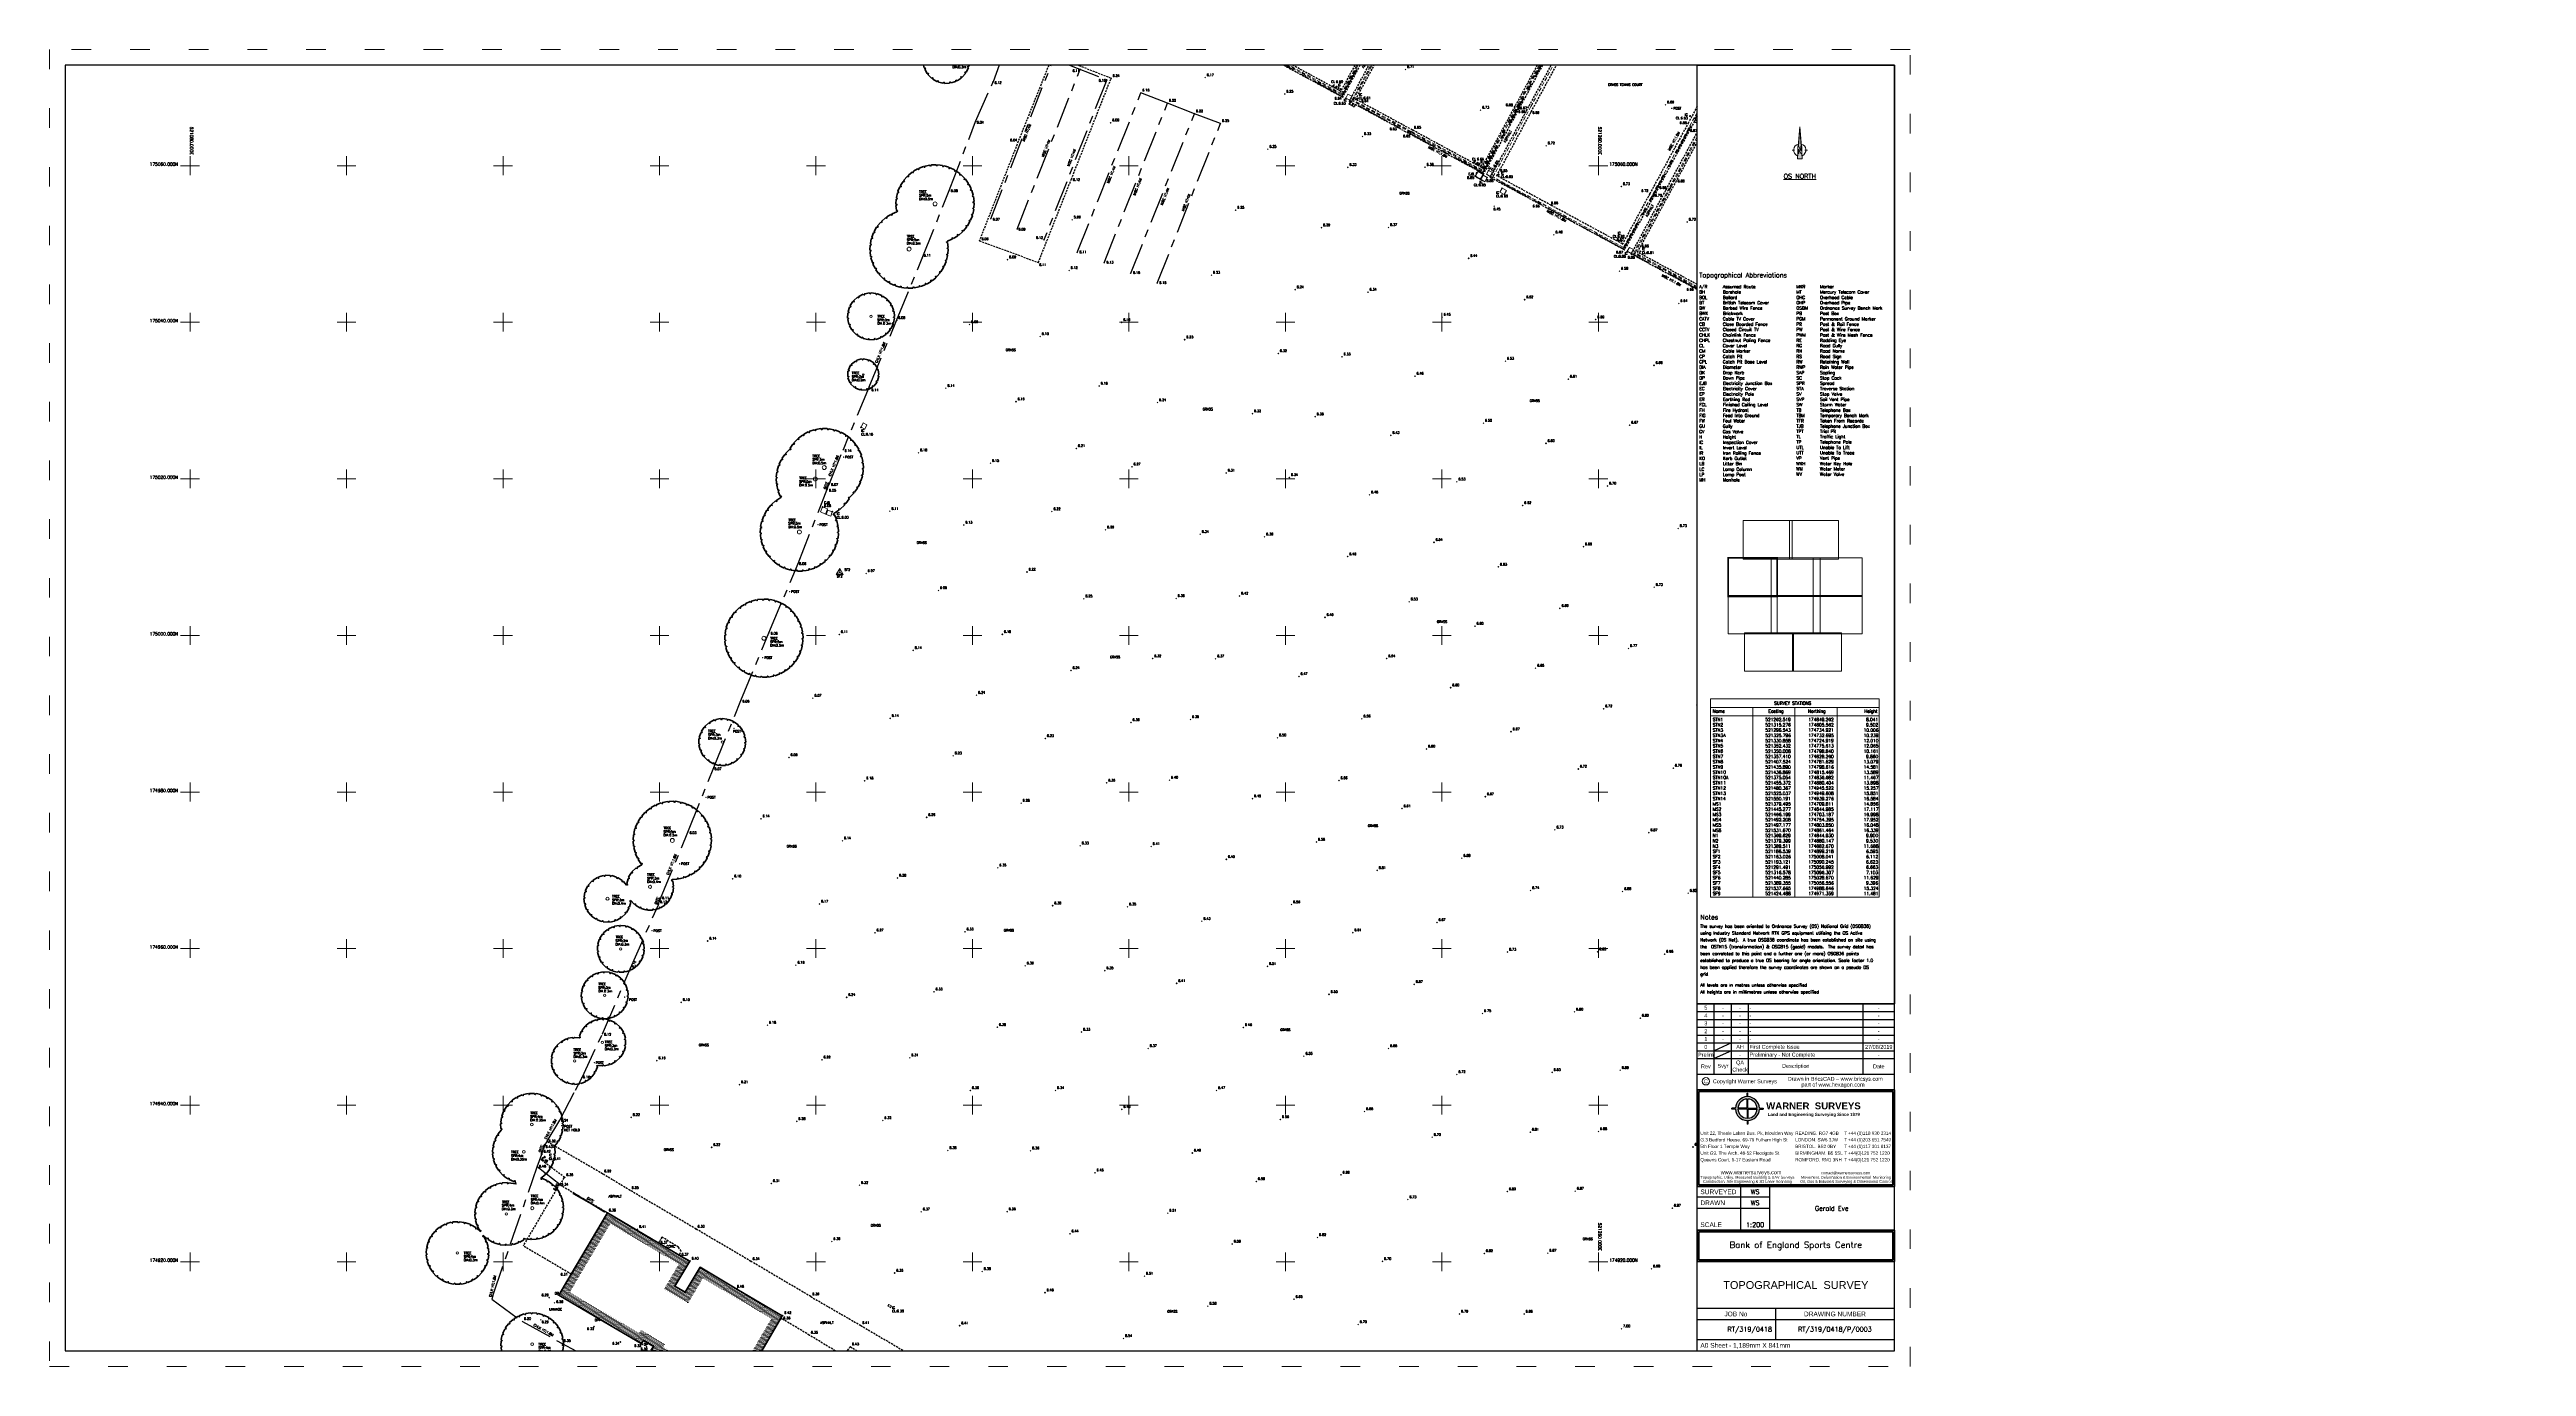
# Paper-space layout 'RT3190418P0003' of a CAD drawing. Extents: x -2 to 315, y -2 to 166.
# The model-space entities are those that its viewports show. They can reach past a viewport. Long polylines and large blocks are cut down to what shows.
import ezdxf
from ezdxf.enums import TextEntityAlignment as Align
from ezdxf.lldxf.tags import DXFTag

# ---------------------------------------------------------------- set-up
doc = ezdxf.new("R2010")
doc.units = 0
doc.header["$PDMODE"] = 3
doc.header["$PDSIZE"] = 0.05
for name, pattern in [('Centre', [7, 4, -1, 1, -1]), ('CUT', [10, 2.5, -5, 2.5]), ('DASHED', [0.75, 0.5, -0.25]), ('HIDDEN', [0.375, 0.25, -0.125])]:
    doc.linetypes.add(name, pattern=pattern)
doc.layers.get('0').update_dxf_attribs({"linetype": 'CONTINUOUS', "lineweight": 18})
for name, color, linetype, lineweight in [('I031G_SURVEY-GRID', 7, 'CONTINUOUS', 18), ('I031T_SURVEY-GRID-TXT', 7, 'CONTINUOUS', 13), ('I042T_SURVEY-STA', 1, 'CONTINUOUS', 13), ('I901G_TITLE-BOLD', 1, 'CONTINUOUS', 35), ('I901G_TITLE-BORDER', 7, 'CONTINUOUS', 25), ('I901G_TITLE-CUT', 1, 'CUT', 18), ('I901G_TITLE-NORTH', 1, 'CONTINUOUS', 18), ('I901G_TITLE-SHEET', 7, 'CONTINUOUS', 18), ('I901T_TITLE-NORTH-TXT', 1, 'CONTINUOUS', 18), ('I901T_TITLE-NOTES', 7, 'CONTINUOUS', 18), ('I901T_TITLE-TXT', 7, 'CONTINUOUS', 25), ('I904G_HATCHING', 62, 'CONTINUOUS', 18), ('I910T_TXT-GEN-S', 7, 'CONTINUOUS', 13), ('I917G_BUILDING', 3, 'CONTINUOUS', 50), ('I923G_SURVEY-POINT', 7, 'CONTINUOUS', 18), ('I923T_SURVEY-LEVEL', 7, 'CONTINUOUS', 13), ('I941G_TREE', 72, 'CONTINUOUS', 18), ('I941G_TREE-VEG', 6, 'CONTINUOUS', 35), ('I941T_TREE-TXT', 82, 'CONTINUOUS', 13), ('I960G_COVER', 1, 'CONTINUOUS', 18), ('I960T_COVER-TXT', 1, 'CONTINUOUS', 13), ('I963G_SW', 200, 'DASHED', 18), ('I976G_ST-FURN', 220, 'CONTINUOUS', 18), ('I976T_ST-FURN-TXT', 220, 'CONTINUOUS', 13), ('Viewports', 7, 'CONTINUOUS', 18)]:
    doc.layers.add(name, color=color, linetype=linetype, lineweight=lineweight)
for name, color, linetype in [('I280G_BLDG-FRAME', 7, 'HIDDEN'), ('I940G_SURFACE', 200, 'HIDDEN'), ('I971G_FENCE', 5, 'Centre'), ('I973G_GATE', 20, 'CONTINUOUS')]:
    doc.layers.add(name, color=color, linetype=linetype)
doc.layers.get('Viewports').off()
doc.layers.get('Viewports').freeze()
doc.styles.add('ARIAL', font='arial.ttf')
doc.styles.add('COMPLEX', font='complex.shx')
doc.styles.add('ddd', font='arialbd.ttf')
doc.styles.add('MONOTXT', font='simplex.shx')
doc.styles.get("Standard").update_dxf_attribs({"font": 'simplex.shx'})
tags = doc.linetypes.add('TV_B2', pattern='A,0.4,-0.091104,["TV(B2)",Standard,S=0.15,R=0,X=0,Y=-0.075],-0.812988,0.4', length=1.704092).pattern_tags.tags
tags[6] = DXFTag(74, 10)

# ---------------------------------------------------------------- blocks, each defined once
blk = doc.blocks.new('TOPO')
at = {"layer": 'I901T_TITLE-NOTES', "style": 'MONOTXT'}
for s, p in [('A/R', (1.045, 0.7266)), ('Assumed Route', (1.0601, 0.7266)), ('MKR', (1.1071, 0.7266)), ('Marker', (1.1222, 0.7266)), ('BH', (1.045, 0.7232)), ('BOL', (1.045, 0.7197)), ('BT', (1.045, 0.7163)), ('BW', (1.045, 0.7129)), ('Borehole', (1.0601, 0.7232)), ('Bollard', (1.0601, 0.7197)), ('British Telecom Cover', (1.0601, 0.7163)), ('Barbed Wire Fence', (1.0601, 0.7129)), ('OHC', (1.1071, 0.7197)), ('OHP', (1.1071, 0.7163)), ('OSBM', (1.1071, 0.7129)), ('MT', (1.1071, 0.7232)), ('Mercury Telecom Cover', (1.1222, 0.7232)), ('Overhead Cable', (1.1222, 0.7197)), ('Overhead Pipe', (1.1222, 0.7163)), ('Ordnance Survey Bench Mark', (1.1222, 0.7129)), ('BWK', (1.045, 0.7095)), ('CATV', (1.045, 0.706)), ('CB', (1.045, 0.7026)), ('CCTV', (1.045, 0.6992)), ('CHLK', (1.045, 0.6957)), ('Cable TV Cover', (1.0601, 0.706)), ('Close Boarded Fence', (1.0601, 0.7026)), ('Closed Circuit TV', (1.0601, 0.6992)), ('Chainlink Fence', (1.0601, 0.6957)), ('Brickwork', (1.0601, 0.7095)), ('PB', (1.1071, 0.7095)), ('PGM', (1.1071, 0.706)), ('PR', (1.1071, 0.7026)), ('PW', (1.1071, 0.6992)), ('PWM', (1.1071, 0.6957)), ('Post Box', (1.1222, 0.7095)), ('Permanent Ground Marker', (1.1222, 0.706)), ('Post & Rail Fence', (1.1222, 0.7026)), ('Post & Wire Fence', (1.1222, 0.6992)), ('Post & Wire Mesh Fence', (1.1222, 0.6957)), ('CHPL', (1.045, 0.6923)), ('CL', (1.045, 0.6889)), ('CM', (1.045, 0.6855)), ('CP', (1.045, 0.682)), ('Chestnut Paling Fence', (1.0601, 0.6923)), ('Cover Level', (1.0601, 0.6889)), ('Cable Marker', (1.0601, 0.6855)), ('Catch Pit', (1.0601, 0.682)), ('Catch Pit Base Level', (1.0601, 0.6786)), ('RE', (1.1071, 0.6923)), ('RG', (1.1071, 0.6889)), ('RN', (1.1071, 0.6855)), ('RS', (1.1071, 0.682)), ('Rodding Eye', (1.1222, 0.6923)), ('Road Gully', (1.1222, 0.6889)), ('Road Name', (1.1222, 0.6855)), ('Road Sign', (1.1222, 0.682)), ('Retaining Wall', (1.1222, 0.6786)), ('CPL', (1.045, 0.6786)), ('DIA', (1.045, 0.6752)), ('DK', (1.045, 0.6717)), ('DP', (1.045, 0.6683)), ('EJB', (1.045, 0.6649)), ('Diameter', (1.0601, 0.6752)), ('Drop Kerb', (1.0601, 0.6717)), ('Down Pipe', (1.0601, 0.6683)), ('Electricity Junction Box', (1.0601, 0.6649)), ('SAP', (1.1071, 0.6717)), ('SC', (1.1071, 0.6683)), ('SPR', (1.1071, 0.6649)), ('RW', (1.1071, 0.6786)), ('RWP', (1.1071, 0.6752)), ('Rain Water Pipe', (1.1222, 0.6752)), ('Sapling', (1.1222, 0.6717)), ('Stop Cock', (1.1222, 0.6683)), ('Spread', (1.1222, 0.6649)), ('EC', (1.045, 0.6615)), ('EP', (1.045, 0.658)), ('ER', (1.045, 0.6546)), ('FCL', (1.045, 0.6512)), ('FH', (1.045, 0.6477)), ('Electricity Cover', (1.0601, 0.6615)), ('Electricity Pole', (1.0601, 0.658)), ('Earthing Rod', (1.0601, 0.6546)), ('Finished Ceiling Level', (1.0601, 0.6512)), ('Fire Hydrant', (1.0601, 0.6477)), ('TB', (1.1071, 0.6477)), ('STA', (1.1071, 0.6615)), ('SV', (1.1071, 0.658)), ('SVP', (1.1071, 0.6546)), ('SW', (1.1071, 0.6512)), ('Traverse Station', (1.1222, 0.6615)), ('Telephone Box', (1.1222, 0.6477)), ('Stop Valve', (1.1222, 0.658)), ('Soil Vent Pipe', (1.1222, 0.6546)), ('Storm Water', (1.1222, 0.6512)), ('FIG', (1.045, 0.6443)), ('FW', (1.045, 0.6409)), ('GU', (1.045, 0.6375)), ('GV', (1.045, 0.634)), ('Gully', (1.0601, 0.6375)), ('Gas Valve', (1.0601, 0.634)), ('Feed Into Ground', (1.0601, 0.6443)), ('Foul Water', (1.0601, 0.6409)), ('TBM', (1.1071, 0.6443)), ('TFR', (1.1071, 0.6409)), ('TJB', (1.1071, 0.6375)), ('TPT', (1.1071, 0.6342)), ('Temporary Bench Mark', (1.1222, 0.6443)), ('Taken From Records', (1.1222, 0.6409)), ('Telephone Junction Box', (1.1222, 0.6375)), ('Trial Pit', (1.1222, 0.6342)), ('H', (1.045, 0.6306)), ('IC', (1.045, 0.6272)), ('IL', (1.045, 0.6237)), ('IR', (1.045, 0.6203)), ('KO', (1.045, 0.6169)), ('Height', (1.0601, 0.6306)), ('Inspection Cover', (1.0601, 0.6272)), ('Invert Level', (1.0601, 0.6237)), ('Iron Railing Fence', (1.0601, 0.6203)), ('Kerb Outlet', (1.0601, 0.6169)), ('TL', (1.1071, 0.6308)), ('TP', (1.1071, 0.6274)), ('VP', (1.1071, 0.6171)), ('UTL', (1.1071, 0.6239)), ('UTT', (1.1071, 0.6205)), ('Traffic Light', (1.1222, 0.6308)), ('Telephone Pole', (1.1222, 0.6274)), ('Vent Pipe', (1.1222, 0.6171)), ('Unable To Lift', (1.1222, 0.6239)), ('Unable To Trace', (1.1222, 0.6205)), ('LB', (1.045, 0.6135)), ('LC', (1.045, 0.61)), ('LP', (1.045, 0.6066)), ('MH', (1.045, 0.6032)), ('Litter Bin', (1.0601, 0.6135)), ('Lamp Column', (1.0601, 0.61)), ('Lamp Post', (1.0601, 0.6066)), ('Manhole', (1.0601, 0.6032)), ('WKH', (1.1071, 0.6136)), ('WM', (1.1071, 0.6102)), ('WV', (1.1071, 0.6068)), ('Water Key Hole', (1.1222, 0.6136)), ('Water Meter', (1.1222, 0.6102)), ('Water Valve', (1.1222, 0.6068))]:
    blk.add_text(s, height=0.002, dxfattribs=at).set_placement(p)
at = {"layer": 'I901T_TITLE-TXT', "style": 'COMPLEX'}
blk.add_text('Topographical Abbreviations', height=0.003, dxfattribs=at).set_placement((1.045, 0.7335))
blk = doc.blocks.new('logo1')
at = {"layer": 'I901T_TITLE-TXT', "color": 1}
for p, q in [((0.9187, 0.1747), (0.9187, 0.177)), ((0.9187, 0.177), (0.9192, 0.177)), ((0.9192, 0.1747), (0.9192, 0.177)), ((0.9113, 0.1674), (0.909, 0.1674)), ((0.909, 0.1668), (0.909, 0.1674)), ((0.9113, 0.1668), (0.909, 0.1668)), ((0.9187, 0.1674), (0.9128, 0.1674)), ((0.9187, 0.1668), (0.9128, 0.1668)), ((0.9187, 0.1674), (0.9187, 0.1732)), ((0.9187, 0.1668), (0.9187, 0.161)), ((0.9187, 0.1595), (0.9187, 0.1572)), ((0.9192, 0.1674), (0.9192, 0.1732)), ((0.9192, 0.1674), (0.9251, 0.1674)), ((0.9192, 0.1668), (0.9192, 0.161)), ((0.9192, 0.1668), (0.9251, 0.1668)), ((0.9192, 0.1595), (0.9192, 0.1572)), ((0.9266, 0.1674), (0.9289, 0.1674)), ((0.9266, 0.1668), (0.9289, 0.1668)), ((0.9289, 0.1674), (0.9289, 0.1668)), ((0.9192, 0.1572), (0.9187, 0.1572))]:
    blk.add_line(p, q, dxfattribs=at)
for radius, start, end in [(0.00764, 92.1041, 177.8959), (0.00764, 2.1041, 87.8959), (0.00764, 182.1041, 267.8959), (0.00613, 92.6242, 177.3758), (0.00613, 182.6242, 267.3758), (0.00613, 2.6242, 87.3758), (0.00613, 272.6242, 357.3758), (0.00764, 272.1041, 357.8959)]:
    blk.add_arc((0.9189, 0.1671), radius, start, end, dxfattribs=at)
blk = doc.blocks.new('NORTH')
at = {"layer": 'I901G_TITLE-NORTH'}
h = blk.add_hatch(color=256, dxfattribs=at)
h.paths.add_polyline_path([(-0.0009, 0.0022), (-0.0006, 0.0022), (0.0006, -0.0003), (0.0006, 0.0022), (0.0007, 0.0022), (0.0009, 0.0025), (0, 0.0143)])
h.paths.add_polyline_path([(-0.0015, -0.0056), (0.0015, -0.0056), (0.0012, -0.0022), (0.0006, -0.0022), (-0.0006, 0.0003), (-0.0006, -0.0022), (-0.0012, -0.0022)])
for p, q in [((-0.0049, 0), (-0.0033, 0)), ((-0.001, 0.0022), (0, 0.0149)), ((-0.0009, 0.0022), (0, 0.0143)), ((0, 0.0149), (0.001, 0.0022)), ((0, 0.0143), (0.0009, 0.0022)), ((0.0033, 0), (0.0049, 0)), ((-0.0015, -0.0057), (-0.0013, -0.0022)), ((-0.0015, -0.0056), (-0.0012, -0.0022)), ((-0.0015, -0.0056), (0.0015, -0.0056)), ((-0.0015, -0.0057), (0.0016, -0.0057)), ((0.0012, -0.0022), (0.0015, -0.0056)), ((0.0013, -0.0022), (0.0016, -0.0057))]:
    blk.add_line(p, q, dxfattribs=at)
for start, end in [(102.2743, 249.1198), (290.8802, 77.7257)]:
    blk.add_arc((0, 0), 0.00392, start, end, dxfattribs=at)
at = {"layer": 'I901T_TITLE-NORTH-TXT'}
for p, q in [((-0.0013, 0.0022), (-0.0006, 0.0022)), ((-0.0013, 0.0022), (-0.0013, -0.0022)), ((-0.0009, 0.0022), (-0.0006, 0.0022)), ((-0.0006, 0.0022), (0.0006, -0.0005)), ((-0.0006, 0.0022), (0.0006, -0.0003)), ((-0.0006, 0.0005), (-0.0006, -0.0022)), ((-0.0006, 0.0005), (0.0006, -0.0022)), ((-0.0006, 0.0003), (-0.0006, -0.0022)), ((-0.0006, 0.0003), (0.0006, -0.0022)), ((0.0006, 0.0022), (0.0006, -0.0005)), ((0.0006, 0.0022), (0.0013, 0.0022)), ((0.0006, 0.0022), (0.0006, -0.0003)), ((0.0006, 0.0022), (0.0009, 0.0022)), ((0.0007, 0.0022), (0.0009, 0.0025)), ((0.0007, 0.0022), (0.0009, 0.0024)), ((0.0008, 0.0022), (0.0009, 0.0023)), ((0.0013, 0.0022), (0.0013, -0.0022)), ((-0.0013, -0.0022), (-0.0006, -0.0022)), ((-0.0012, -0.0022), (-0.0006, -0.0022)), ((0.0006, -0.0022), (0.0013, -0.0022)), ((0.0006, -0.0022), (0.0012, -0.0022))]:
    blk.add_line(p, q, dxfattribs=at)
blk = doc.blocks.new('PT_STATION')
at = {"color": 0, "linetype": 'Continuous', "flags": 128}
for points in [[(0, 0.5), (-0.433, -0.25)], [(-0.433, -0.25), (0, 0), (0, 0.5)], [(0.433, -0.25), (0, 0.5)], [(0, 0), (0.433, -0.25)], [(-0.433, -0.25), (0.433, -0.25)]]:
    blk.add_lwpolyline(points, dxfattribs=at)

msp = doc.modelspace()

# ---------------------------------------------------------------- hatches: boundary and pattern name
at = {"layer": 'I904G_HATCHING'}
h = msp.add_hatch(dxfattribs=at)
h.set_pattern_fill('ANSI31', color=256, scale=0.05, angle=325, style=0)
h.paths.add_polyline_path([(521145.18, 174919.29), (521143.3, 174916.1), (521141.98, 174916.88), (521143.86, 174920.07), (521138.61, 174923.15), (521133.34, 174926.23), (521127.14, 174915.73), (521137.67, 174909.55), (521137.94, 174909.94), (521139.25, 174909.16), (521138.98, 174908.78), (521149.51, 174902.58), (521155.69, 174913.09)])
h.paths.add_polyline_path([(521145.53, 174917.92), (521154.32, 174912.74), (521149.15, 174903.95), (521140.43, 174909.09), (521140.69, 174909.46), (521137.65, 174911.27), (521137.38, 174910.88), (521128.51, 174916.08), (521133.7, 174924.87), (521142.49, 174919.71), (521140.61, 174916.53), (521143.65, 174914.73)], flags=16)

# ---------------------------------------------------------------- linework, layer by layer
at = {"layer": 'I031G_SURVEY-GRID'}
for p, q in [((521078.8, 175060), (521081.2, 175060)), ((521080, 175061.2), (521080, 175058.8)), ((521098.8, 175060), (521101.2, 175060)), ((521100, 175061.2), (521100, 175058.8)), ((521118.8, 175060), (521121.2, 175060)), ((521120, 175061.2), (521120, 175058.8)), ((521138.8, 175060), (521141.2, 175060)), ((521140, 175061.2), (521140, 175058.8)), ((521158.8, 175060), (521161.2, 175060)), ((521160, 175061.2), (521160, 175058.8)), ((521178.8, 175060), (521181.2, 175060)), ((521180, 175061.2), (521180, 175058.8)), ((521198.8, 175060), (521201.2, 175060)), ((521200, 175061.2), (521200, 175058.8)), ((521218.8, 175060), (521221.2, 175060)), ((521220, 175061.2), (521220, 175058.8)), ((521238.8, 175060), (521241.2, 175060)), ((521240, 175061.2), (521240, 175058.8)), ((521258.8, 175060), (521261.2, 175060)), ((521260, 175061.2), (521260, 175058.8)), ((521080, 175041.2), (521080, 175038.8)), ((521100, 175041.2), (521100, 175038.8)), ((521120, 175041.2), (521120, 175038.8)), ((521140, 175041.2), (521140, 175038.8)), ((521160, 175041.2), (521160, 175038.8)), ((521180, 175041.2), (521180, 175038.8)), ((521200, 175041.2), (521200, 175038.8)), ((521220, 175041.2), (521220, 175038.8)), ((521240, 175041.2), (521240, 175038.8)), ((521260, 175041.2), (521260, 175038.8)), ((521078.8, 175040), (521081.2, 175040)), ((521098.8, 175040), (521101.2, 175040)), ((521118.8, 175040), (521121.2, 175040)), ((521138.8, 175040), (521141.2, 175040)), ((521158.8, 175040), (521161.2, 175040)), ((521178.8, 175040), (521181.2, 175040)), ((521198.8, 175040), (521201.2, 175040)), ((521218.8, 175040), (521221.2, 175040)), ((521238.8, 175040), (521241.2, 175040)), ((521258.8, 175040), (521261.2, 175040)), ((521080, 175021.2), (521080, 175018.8)), ((521100, 175021.2), (521100, 175018.8)), ((521120, 175021.2), (521120, 175018.8)), ((521140, 175021.2), (521140, 175018.8)), ((521160, 175021.2), (521160, 175018.8)), ((521180, 175021.2), (521180, 175018.8)), ((521200, 175021.2), (521200, 175018.8)), ((521220, 175021.2), (521220, 175018.8)), ((521240, 175021.2), (521240, 175018.8)), ((521260, 175021.2), (521260, 175018.8)), ((521078.8, 175020), (521081.2, 175020)), ((521098.8, 175020), (521101.2, 175020)), ((521118.8, 175020), (521121.2, 175020)), ((521138.8, 175020), (521141.2, 175020)), ((521158.8, 175020), (521161.2, 175020)), ((521178.8, 175020), (521181.2, 175020)), ((521198.8, 175020), (521201.2, 175020)), ((521218.8, 175020), (521221.2, 175020)), ((521238.8, 175020), (521241.2, 175020)), ((521258.8, 175020), (521261.2, 175020)), ((521078.8, 175000), (521081.2, 175000)), ((521080, 175001.2), (521080, 174998.8)), ((521098.8, 175000), (521101.2, 175000)), ((521100, 175001.2), (521100, 174998.8)), ((521118.8, 175000), (521121.2, 175000)), ((521120, 175001.2), (521120, 174998.8)), ((521138.8, 175000), (521141.2, 175000)), ((521140, 175001.2), (521140, 174998.8)), ((521158.8, 175000), (521161.2, 175000)), ((521160, 175001.2), (521160, 174998.8)), ((521178.8, 175000), (521181.2, 175000)), ((521180, 175001.2), (521180, 174998.8)), ((521198.8, 175000), (521201.2, 175000)), ((521200, 175001.2), (521200, 174998.8)), ((521218.8, 175000), (521221.2, 175000)), ((521220, 175001.2), (521220, 174998.8)), ((521238.8, 175000), (521241.2, 175000)), ((521240, 175001.2), (521240, 174998.8)), ((521258.8, 175000), (521261.2, 175000)), ((521260, 175001.2), (521260, 174998.8)), ((521078.8, 174980), (521081.2, 174980)), ((521080, 174981.2), (521080, 174978.8)), ((521098.8, 174980), (521101.2, 174980)), ((521100, 174981.2), (521100, 174978.8)), ((521118.8, 174980), (521121.2, 174980)), ((521120, 174981.2), (521120, 174978.8)), ((521138.8, 174980), (521141.2, 174980)), ((521140, 174981.2), (521140, 174978.8)), ((521158.8, 174980), (521161.2, 174980)), ((521160, 174981.2), (521160, 174978.8)), ((521178.8, 174980), (521181.2, 174980)), ((521180, 174981.2), (521180, 174978.8)), ((521198.8, 174980), (521201.2, 174980)), ((521200, 174981.2), (521200, 174978.8)), ((521218.8, 174980), (521221.2, 174980)), ((521220, 174981.2), (521220, 174978.8)), ((521238.8, 174980), (521241.2, 174980)), ((521240, 174981.2), (521240, 174978.8)), ((521258.8, 174980), (521261.2, 174980)), ((521260, 174981.2), (521260, 174978.8)), ((521080, 174961.2), (521080, 174958.8)), ((521100, 174961.2), (521100, 174958.8)), ((521120, 174961.2), (521120, 174958.8)), ((521140, 174961.2), (521140, 174958.8)), ((521160, 174961.2), (521160, 174958.8)), ((521180, 174961.2), (521180, 174958.8)), ((521200, 174961.2), (521200, 174958.8)), ((521220, 174961.2), (521220, 174958.8)), ((521240, 174961.2), (521240, 174958.8)), ((521260, 174961.2), (521260, 174958.8)), ((521078.8, 174960), (521081.2, 174960)), ((521098.8, 174960), (521101.2, 174960)), ((521118.8, 174960), (521121.2, 174960)), ((521138.8, 174960), (521141.2, 174960)), ((521158.8, 174960), (521161.2, 174960)), ((521178.8, 174960), (521181.2, 174960)), ((521198.8, 174960), (521201.2, 174960)), ((521218.8, 174960), (521221.2, 174960)), ((521238.8, 174960), (521241.2, 174960)), ((521258.8, 174960), (521261.2, 174960)), ((521078.8, 174940), (521081.2, 174940)), ((521080, 174941.2), (521080, 174938.8)), ((521098.8, 174940), (521101.2, 174940)), ((521100, 174941.2), (521100, 174938.8)), ((521118.8, 174940), (521121.2, 174940)), ((521120, 174941.2), (521120, 174938.8)), ((521138.8, 174940), (521141.2, 174940)), ((521140, 174941.2), (521140, 174938.8)), ((521158.8, 174940), (521161.2, 174940)), ((521160, 174941.2), (521160, 174938.8)), ((521178.8, 174940), (521181.2, 174940)), ((521180, 174941.2), (521180, 174938.8)), ((521198.8, 174940), (521201.2, 174940)), ((521200, 174941.2), (521200, 174938.8)), ((521218.8, 174940), (521221.2, 174940)), ((521220, 174941.2), (521220, 174938.8)), ((521238.8, 174940), (521241.2, 174940)), ((521240, 174941.2), (521240, 174938.8)), ((521258.8, 174940), (521261.2, 174940)), ((521260, 174941.2), (521260, 174938.8)), ((521078.8, 174920), (521081.2, 174920)), ((521080, 174921.2), (521080, 174918.8)), ((521098.8, 174920), (521101.2, 174920)), ((521100, 174921.2), (521100, 174918.8)), ((521118.8, 174920), (521121.2, 174920)), ((521120, 174921.2), (521120, 174918.8)), ((521138.8, 174920), (521141.2, 174920)), ((521140, 174921.2), (521140, 174918.8)), ((521158.8, 174920), (521161.2, 174920)), ((521160, 174921.2), (521160, 174918.8)), ((521178.8, 174920), (521181.2, 174920)), ((521180, 174921.2), (521180, 174918.8)), ((521198.8, 174920), (521201.2, 174920)), ((521200, 174921.2), (521200, 174918.8)), ((521218.8, 174920), (521221.2, 174920)), ((521220, 174921.2), (521220, 174918.8)), ((521238.8, 174920), (521241.2, 174920)), ((521240, 174921.2), (521240, 174918.8)), ((521258.8, 174920), (521261.2, 174920)), ((521260, 174921.2), (521260, 174918.8))]:
    msp.add_line(p, q, dxfattribs=at)
at = {"layer": 'I042T_SURVEY-STA', "color": 1}
msp.add_point((521163.03, 175008.04, 6.11), dxfattribs=at)
at = {"layer": 'I280G_BLDG-FRAME'}
for points in [[(521127.18, 174929.86, 6.3), (521122.57, 174922.03, 6.25)], [(521133.33, 174926.24, 6.36), (521127.18, 174929.86, 6.3)], [(521133.33, 174926.24, 6.36), (521128.72, 174918.41, 6.31)], [(521128.72, 174918.41, 6.31), (521122.57, 174922.03, 6.25)]]:
    msp.add_polyline3d(points, dxfattribs=at)
at = {"layer": 'I917G_BUILDING'}
msp.add_polyline3d([(521133.34, 174926.23, 6.36), (521137.12, 174924.02, 6.41), (521139.9, 174922.39, 6.37), (521142.52, 174920.85, 6.37), (521143.86, 174920.07, 6.4), (521141.98, 174916.88, 6.4), (521143.3, 174916.1, 6.4), (521145.18, 174919.29, 6.4), (521149.88, 174916.51, 6.46), (521155.69, 174913.09, 6.42), (521155.51, 174912.79, 6.38), (521151.76, 174906.42, 6.36), (521150.46, 174904.19, 6.54), (521149.51, 174902.58, 6.54), (521147.71, 174903.64, 6.42), (521144.23, 174905.69, 6.38), (521138.98, 174908.78, 6.34), (521139.25, 174909.16, 6.34), (521137.94, 174909.94, 6.34), (521137.67, 174909.55, 6.32), (521132.4, 174912.64, 6.32), (521127.14, 174915.73, 6.29), (521128.72, 174918.41, 6.31)], close=True, dxfattribs=at)
at = {"layer": 'I923G_SURVEY-POINT'}
for p in [(521190.37, 175073.62, 6.11), (521193.78, 175072.32, 6.11), (521212.88, 175073.07, 6.2), (521218.47, 175073.51, 6.63), (521235.35, 175072.29, 6.71), (521258.99, 175072.94, 6.67), (521182.63, 175070.69, 6.12), (521197.16, 175070.97, 6.16), (521197.72, 175071.15, 6.24), (521201.52, 175069.3, 6.16), (521201.52, 175069.3, 6.16), (521209.75, 175071.25, 6.17), (521219.92, 175069.15, 6.25), (521227.02, 175069.79, 6.6), (521227.07, 175069.5, 6.63), (521227.31, 175068.74, 6.64), (521227.71, 175068.63, 6.63), (521228.98, 175068.47, 6.64), (521229.22, 175068.56, 6.61), (521180.41, 175065.64, 6.04), (521197.66, 175065.48, 6.09), (521204.92, 175067.99, 6.22), (521208.37, 175066.64, 6.22), (521211.7, 175065.4, 6.25), (521228.19, 175068.22, 6.63), (521244.95, 175067.09, 6.73), (521249.31, 175067.53, 6.68), (521249.86, 175067.29, 6.67), (521250.82, 175067, 6.69), (521251.42, 175066.89, 6.69), (521268.59, 175067.77, 6.69), (521271.52, 175065.51, 6.66), (521271.72, 175066.34, 6.63), (521272.81, 175065.85, 6.65), (521185.85, 175063.09, 6.04), (521229.85, 175063.74, 6.33), (521234.41, 175064.84, 6.63), (521236.03, 175064.25, 6.65), (521236.24, 175064.55, 6.65), (521253.33, 175062.54, 6.72), (521271.5, 175064.71, 6.67), (521217.76, 175062.1, 6.25), (521227.98, 175059.79, 6.33), (521237.85, 175059.8, 6.38), (521245.04, 175060.06, 6.64), (521245.08, 175059.76, 6.66), (521245.98, 175059.39, 6.65), (521177.02, 175056.83, 6.08), (521192.64, 175058.27, 6.12), (521244.29, 175058.65, 6.65), (521244.91, 175058.29, 6.64), (521245.28, 175058.88, 6.65), (521245.32, 175058.96, 6.66), (521245.8, 175058.47, 6.65), (521246.21, 175058.47, 6.66), (521247.02, 175058.71, 6.65), (521247.26, 175058.87, 6.6), (521247.69, 175057.12, 6.6), (521262.93, 175057.33, 6.73), (521266.57, 175056.42, 6.72), (521267.13, 175056.19, 6.7), (521268.66, 175056.94, 6.68), (521269.9, 175057.91, 6.68), (521182.34, 175053.22, 6.07), (521192.75, 175053.08, 5.99), (521213.65, 175054.31, 6.25), (521246.68, 175054.84, 6.45), (521252.43, 175055.13, 6.66), (521253.96, 175054.94, 6.66), (521271.36, 175052.8, 6.72), (521180.89, 175050.42, 6.06), (521185.71, 175051.91, 6.09), (521189.14, 175050.52, 6.12), (521224.62, 175052.08, 6.29), (521233.18, 175052.11, 6.37), (521254.32, 175051.16, 6.48), (521262.93, 175050.33, 6.62), (521263.09, 175050, 6.67), (521173.58, 175048.19, 6.11), (521184.48, 175047.99, 6.09), (521188.42, 175047.63, 6.11), (521192.35, 175046.62, 6.12), (521193.39, 175048.9, 6.11), (521196.83, 175047.59, 6.13), (521243.43, 175048.17, 6.44), (521262.7, 175046.53, 6.58), (521263.32, 175049.24, 6.67), (521263.7, 175049.06, 6.66), (521264.22, 175048.71, 6.66), (521265.01, 175048.95, 6.66), (521265.36, 175049.04, 6.61), (521200.23, 175046.28, 6.16), (521203.61, 175044.99, 6.18), (521210.55, 175046.02, 6.23), (521221.26, 175044.16, 6.24), (521230.56, 175043.84, 6.34), (521272.01, 175044.5, 6.66), (521273.02, 175044.61, 6.66), (521170.31, 175040.24, 6.08), (521199.07, 175039.99, 6.18), (521240.03, 175040.65, 6.45), (521250.58, 175042.89, 6.52), (521259.66, 175040.34, 6.6), (521270.28, 175042.4, 6.64), (521179.63, 175039.71, 6.09), (521188.66, 175038.18, 6.1), (521207.13, 175037.77, 6.23), (521219.09, 175036.01, 6.32), (521227.24, 175035.58, 6.33), (521248.12, 175035.03, 6.53), (521267.11, 175034.5, 6.68), (521166.81, 175031.77, 6.14), (521176.61, 175031.57, 6.14), (521196.19, 175031.86, 6.18), (521236.56, 175033.11, 6.46), (521256.16, 175032.74, 6.61), (521185.56, 175029.86, 6.15), (521203.65, 175029.74, 6.24), (521215.79, 175028.33, 6.32), (521223.8, 175027.94, 6.36), (521165.76, 175026.58, 6.1), (521233.48, 175025.56, 6.43), (521245.31, 175027.11, 6.52), (521253.31, 175024.53, 6.6), (521264, 175026.85, 6.67), (521163.47, 175023.7, 6.14), (521173.11, 175023.33, 6.18), (521182.3, 175021.99, 6.15), (521193.28, 175023.88, 6.21), (521200.39, 175021.53, 6.27), (521273.54, 175021.06, 6.74), (521161.44, 175018.67, 6.05), (521161.73, 175019.41, 6.07), (521212.43, 175020.75, 6.31), (521220.51, 175020.18, 6.34), (521230.75, 175017.95, 6.46), (521241.92, 175019.62, 6.53), (521261.18, 175019.09, 6.7), (521160.85, 175016.41, 6.08), (521162.09, 175015.8, 6), (521169.45, 175015.86, 6.11), (521190.16, 175015.82, 6.22), (521250.33, 175016.59, 6.62), (521178.89, 175014.11, 6.13), (521197.01, 175013.48, 6.29), (521209.11, 175012.92, 6.34), (521217.34, 175012.59, 6.38), (521238.99, 175011.89, 6.54), (521270.21, 175013.67, 6.73), (521157.71, 175009.2, 6.06), (521227.96, 175010.07, 6.46), (521247.22, 175008.75, 6.63), (521258.09, 175011.33, 6.69), (521166.41, 175007.91, 6.07), (521175.65, 175005.74, 6.09), (521186.98, 175008.1, 6.22), (521267.14, 175006.15, 6.73), (521194.24, 175004.68, 6.25), (521206.03, 175004.73, 6.36), (521214.14, 175005.04, 6.42), (521225.06, 175002.31, 6.45), (521235.82, 175004.3, 6.53), (521255.09, 175003.46, 6.69), (521153.98, 175000.31, 6.06), (521162.98, 175000.11, 6.11), (521183.82, 175000.14, 6.18), (521244.23, 175001.18, 6.6), (521172.43, 174998.09, 6.14), (521203.03, 174997.04, 6.32), (521211.08, 174997.02, 6.37), (521232.94, 174997.04, 6.54), (521251.98, 174995.83, 6.65), (521263.85, 174998.34, 6.77), (521192.59, 174995.53, 6.24), (521221.74, 174994.75, 6.47), (521241.12, 174993.32, 6.6), (521150.4, 174991.68, 6.06), (521159.61, 174991.98, 6.07), (521169.48, 174989.41, 6.14), (521180.53, 174992.36, 6.24), (521229.78, 174989.34, 6.56), (521260.68, 174990.62, 6.72), (521272.58, 174991.11, 6.82), (521189.31, 174986.84, 6.23), (521200.26, 174988.87, 6.38), (521207.86, 174989.26, 6.39), (521219, 174986.93, 6.5), (521248.84, 174987.71, 6.67), (521146.95, 174983.14, 6.07), (521156.55, 174984.4, 6.09), (521177.54, 174984.63, 6.23), (521238.04, 174985.5, 6.6), (521269.58, 174983.05, 6.76), (521166.23, 174981.43, 6.18), (521197.15, 174981.16, 6.35), (521205.18, 174981.51, 6.4), (521226.85, 174981.46, 6.56), (521257.44, 174982.94, 6.72), (521174.15, 174976.76, 6.26), (521186.22, 174978.58, 6.28), (521215.79, 174979.15, 6.49), (521234.9, 174977.88, 6.61), (521245.55, 174979.41, 6.67), (521143.61, 174974.86, 6.03), (521152.98, 174976.57, 6.14), (521163.38, 174973.77, 6.14), (521223.97, 174973.61, 6.56), (521254.45, 174975.16, 6.73), (521266.46, 174974.81, 6.87), (521193.77, 174973.13, 6.33), (521202.84, 174973.05, 6.41), (521212.45, 174971.4, 6.45), (521242.55, 174971.54, 6.68), (521149.35, 174968.91, 6.1), (521170.43, 174969.02, 6.28), (521183.24, 174970.31, 6.35), (521231.73, 174969.99, 6.61), (521251.34, 174967.42, 6.74), (521263.1, 174967.3, 6.88), (521139.87, 174965.61, 6.12), (521140.15, 174966.39, 6.11), (521160.46, 174965.7, 6.17), (521190.25, 174965.48, 6.38), (521199.82, 174965.33, 6.35), (521220.79, 174965.62, 6.56), (521271.48, 174967.07, 6.95), (521146.16, 174960.97, 6.14), (521167.54, 174962.02, 6.27), (521179.05, 174962.15, 6.33), (521209.33, 174963.49, 6.43), (521228.61, 174962.04, 6.61), (521239.37, 174963.33, 6.67), (521157.44, 174957.88, 6.19), (521186.74, 174957.8, 6.39), (521217.72, 174957.74, 6.51), (521248.4, 174959.56, 6.73), (521259.91, 174959.58, 6.85), (521268.48, 174959.28, 6.96), (521136.28, 174957.51, 6.14), (521196.92, 174957.18, 6.35), (521206.1, 174955.56, 6.41), (521236.46, 174955.44, 6.67), (521142.78, 174953.14, 6.15), (521163.92, 174953.78, 6.24), (521175.09, 174954.49, 6.33), (521225.58, 174954.16, 6.53), (521245.19, 174951.71, 6.75), (521256.95, 174951.91, 6.8), (521132.72, 174949.11, 6.12), (521153.8, 174950.22, 6.18), (521183.18, 174949.95, 6.38), (521193.95, 174949.34, 6.33), (521214.63, 174949.92, 6.46), (521265.36, 174951.11, 6.82), (521139.67, 174945.69, 6.15), (521160.77, 174945.79, 6.22), (521171.99, 174946.06, 6.31), (521202.46, 174947.25, 6.37), (521222.37, 174946.25, 6.55), (521233.18, 174947.24, 6.66), (521130.1, 174943.53, 6.16), (521150.22, 174942.62, 6.21), (521179.73, 174941.88, 6.36), (521190.61, 174941.88, 6.34), (521211.2, 174941.87, 6.47), (521241.92, 174943.91, 6.72), (521254.09, 174944.19, 6.83), (521262.79, 174944.46, 6.89), (521199.09, 174939.47, 6.43), (521230.11, 174939.19, 6.66), (521127.25, 174938.08, 6.24), (521136.39, 174938.44, 6.22), (521157.55, 174937.93, 6.28), (521168.54, 174938.04, 6.32), (521219.36, 174938.17, 6.56), (521238.76, 174935.9, 6.7), (521251.3, 174936.56, 6.81), (521260.01, 174936.64, 6.88), (521124.87, 174933.01, 6.46), (521124.98, 174933.75, 6.42), (521125.32, 174933.37, 6.41), (521125.39, 174934.93, 6.43), (521125.64, 174935.33, 6.32), (521146.67, 174934.62, 6.22), (521176.86, 174934.22, 6.36), (521187.43, 174934.18, 6.36), (521208.1, 174933.89, 6.49), (521272.1, 174934.65, 6.97), (521124.38, 174932.14, 6.46), (521127.18, 174929.86, 6.3), (521127.3, 174929.84, 6.34), (521127.88, 174930.78, 6.35), (521132.73, 174931.23, 6.22), (521154.29, 174930, 6.31), (521165.56, 174929.77, 6.32), (521195.67, 174931.36, 6.45), (521216.28, 174930.25, 6.58), (521227.11, 174931.09, 6.66), (521133.33, 174926.24, 6.36), (521136.24, 174929.11, 6.25), (521173.46, 174926.37, 6.37), (521184.43, 174926.4, 6.36), (521204.96, 174926.21, 6.51), (521235.65, 174927.94, 6.73), (521248.36, 174928.96, 6.8), (521257.05, 174929.01, 6.87), (521269.45, 174926.85, 6.97), (521137.19, 174924.14, 6.41), (521144.67, 174924.18, 6.3), (521192.47, 174923.56, 6.44), (521224.1, 174923.11, 6.62), (521139.97, 174922.52, 6.37), (521142.58, 174920.97, 6.37), (521143.91, 174920.09, 6.4), (521151.69, 174920.05, 6.34), (521162.02, 174922.59, 6.39), (521213.2, 174922.27, 6.58), (521232.41, 174920.05, 6.7), (521245.42, 174921.05, 6.82), (521253.53, 174921.11, 6.87), (521128.28, 174918.67, 6.31), (521149.93, 174916.59, 6.46), (521170.06, 174918.56, 6.35), (521181.25, 174918.76, 6.38), (521201.98, 174918.17, 6.51), (521266.8, 174919.09, 6.98), (521125.9, 174915.41, 6.29), (521126.57, 174914.74, 6.28), (521159.33, 174915.55, 6.39), (521169.53, 174914.15, 6.3), (521189.28, 174916.05, 6.46), (521210.09, 174914.34, 6.58), (521221.1, 174915.21, 6.65), (521122.48, 174912.38, 6.2), (521124.84, 174912.57, 6.29), (521131.63, 174911.73, 6.32), (521155.62, 174912.72, 6.38), (521155.75, 174913.14, 6.42), (521159.15, 174910.63, 6.35), (521165.72, 174911.87, 6.41), (521178.36, 174911.83, 6.41), (521199.31, 174910.21, 6.54), (521229.3, 174911.98, 6.7), (521242.25, 174913.33, 6.79), (521250.51, 174913.32, 6.86), (521262.96, 174911.44, 7), (521127.55, 174909.57, 6.35), (521135, 174909.75, 6.34), (521137.81, 174909.42, 6.32), (521138.33, 174909.15, 6.32), (521138.94, 174908.77, 6.34), (521163.34, 174907.65, 6.28), (521164.4, 174909.14, 6.43), (521185.85, 174907.88, 6.48)]:
    msp.add_point(p, dxfattribs=at)
at = {"layer": 'I940G_SURFACE'}
for points in [[(521210.17, 175078.02, 6.65), (521215.06, 175087, 6.64), (521219.32, 175094.88, 6.61), (521223.64, 175102.79, 6.58), (521228.17, 175111.18, 6.58), (521236.35, 175106.78, 6.55), (521245.32, 175101.94, 6.57), (521240.23, 175092.56, 6.6), (521236.16, 175085.07, 6.63), (521231.16, 175075.84, 6.66), (521227.31, 175068.74, 6.64), (521218.47, 175073.51, 6.63)], [(521210.96, 175078.22, 6.64), (521215.65, 175086.81, 6.63), (521219.87, 175094.67, 6.61), (521224.04, 175102.34, 6.59), (521228.42, 175110.43, 6.56), (521236.21, 175106.2, 6.56), (521244.51, 175101.7, 6.57), (521239.71, 175092.81, 6.62), (521235.7, 175085.43, 6.64), (521230.63, 175076.11, 6.66), (521227.07, 175069.5, 6.63), (521218.68, 175074.05, 6.63)], [(521228.19, 175068.22, 6.63), (521233.43, 175077.93, 6.65), (521237.89, 175086.15, 6.63), (521242.19, 175094.14, 6.6), (521246.2, 175101.46, 6.57), (521255.25, 175096.53, 6.57), (521263.32, 175092.15, 6.56), (521258.05, 175082.46, 6.62), (521249.86, 175067.29, 6.67), (521245.32, 175058.96, 6.66), (521234.41, 175064.84, 6.63)], [(521228.98, 175068.47, 6.64), (521234.02, 175077.73, 6.64), (521238.3, 175085.68, 6.63), (521243.3, 175094.89, 6.62), (521246.43, 175100.65, 6.58), (521255.38, 175095.81, 6.59), (521262.53, 175091.93, 6.59), (521257.56, 175082.76, 6.62), (521249.31, 175067.53, 6.68), (521245.08, 175059.76, 6.66), (521236.24, 175064.55, 6.65)], [(521246.21, 175058.47, 6.66), (521250.82, 175067, 6.69), (521254.84, 175074.41, 6.65), (521259.84, 175083.61, 6.63), (521264.23, 175091.67, 6.59), (521272.63, 175087.1, 6.58), (521281.35, 175082.38, 6.57), (521276.45, 175073.32, 6.65), (521271.89, 175064.96, 6.66), (521267.13, 175056.19, 6.7), (521263.32, 175049.24, 6.67), (521252.43, 175055.13, 6.66)], [(521247.02, 175058.71, 6.65), (521251.42, 175066.89, 6.69), (521255.36, 175074.13, 6.66), (521260.38, 175083.31, 6.62), (521264.44, 175090.88, 6.59), (521272.24, 175086.68, 6.59), (521280.57, 175082.17, 6.58), (521275.92, 175073.67, 6.66), (521271.52, 175065.51, 6.66), (521266.57, 175056.42, 6.72), (521263.09, 175050, 6.67), (521253.96, 175054.94, 6.66)], [(521264.22, 175048.71, 6.66), (521268.66, 175056.94, 6.68), (521274.08, 175066.9, 6.65), (521278.22, 175074.55, 6.63), (521282.24, 175081.89, 6.58), (521291.27, 175077.03, 6.58), (521299.4, 175072.63, 6.65), (521294.89, 175064.33, 6.63), (521289.94, 175055.29, 6.67), (521285.21, 175046.58, 6.68), (521281.37, 175039.52, 6.66), (521272.01, 175044.5, 6.66)], [(521265.01, 175048.95, 6.66), (521269.9, 175057.91, 6.68), (521274.2, 175065.89, 6.66), (521278.32, 175073.46, 6.64), (521282.48, 175081.12, 6.59), (521290.6, 175076.72, 6.59), (521298.62, 175072.42, 6.63), (521294.37, 175064.66, 6.64), (521289.98, 175056.59, 6.66), (521285.1, 175047.58, 6.69), (521281.1, 175040.24, 6.68), (521273.02, 175044.61, 6.66)], [(521180.89, 175050.42, 6.06), (521188.42, 175047.63, 6.11), (521192.64, 175058.27, 6.12), (521197.72, 175071.15, 6.24), (521190.26, 175074.1, 6.11), (521185.85, 175063.09, 6.04)], [(521245.31, 175058.95, 6.65), (521244.94, 175058.25, 6.64), (521244.21, 175058.63, 6.61), (521244.59, 175059.33, 6.65)]]:
    msp.add_polyline3d(points, close=True, dxfattribs=at)
for points in [[(521127.3, 174929.85, 6.32), (521127.88, 174930.78, 6.35), (521124.87, 174933.01, 6.46)], [(521159.33, 174915.55, 6.39), (521151.69, 174920.05, 6.34), (521144.67, 174924.18, 6.3), (521136.24, 174929.11, 6.25), (521132.73, 174931.23, 6.22), (521125.64, 174935.33, 6.32)], [(521142.58, 174920.97, 6.37), (521142.78, 174921.34, 6.34), (521142.45, 174921.85, 6.34), (521140.3, 174923.16, 6.34), (521139.97, 174922.52, 6.37)], [(521159.33, 174915.55, 6.39), (521165.72, 174911.87, 6.41)], [(521163.4, 174908.06, 6.32), (521159.15, 174910.63, 6.35), (521155.62, 174912.72, 6.38)], [(521165.72, 174911.87, 6.41), (521174.87, 174906.47, 6.47), (521181.97, 174902.34, 6.52), (521188.24, 174898.65, 6.55), (521194.89, 174894.71, 6.61), (521203.09, 174889.84, 6.69), (521200.85, 174885.42, 6.82), (521206.13, 174882.32, 7.02), (521212.43, 174878.85, 7.07), (521218.15, 174875.84, 7.18), (521219.92, 174877.36, 7.22), (521219.68, 174877.7, 7.19)], [(521163.39, 174908.05, 6.32), (521160.41, 174902.96, 6.42), (521158.81, 174900.47, 6.32)], [(521164.4, 174909.14, 6.43), (521163.39, 174908.05, 6.32)], [(521164.4, 174909.14, 6.43), (521173.59, 174903.69, 6.55), (521180.3, 174899.76, 6.6), (521186.06, 174896.38, 6.63)]]:
    msp.add_polyline3d(points, dxfattribs=at)
at = {"layer": 'I941G_TREE'}
for centre, radius in [((521176.65, 175073.51), 0.15), ((521175.22, 175055.12), 0.25), ((521171.9, 175049.35), 0.25), ((521167.04, 175040.75), 0.15), ((521166.05, 175033.32), 0.1), ((521161.06, 175021.44), 0.25), ((521159.92, 175019.98), 0.25), ((521157.88, 175013.21), 0.25), ((521153.35, 174999.64), 0.25), ((521148.02, 174986.37), 0.15), ((521141.64, 174973.82), 0.25), ((521138.79, 174967.89), 0.2), ((521133.35, 174966.37), 0.2), ((521135.05, 174959.96), 0.15), ((521133, 174954.03), 0.15), ((521129.16, 174945.66), 0.15), ((521132.68, 174948.02), 0.15), ((521123.7, 174937.52), 0.175), ((521122.66, 174934.04), 0.175), ((521120.41, 174926.11), 0.15), ((521123.74, 174926.84), 0.2), ((521114.18, 174921.12), 0.15), ((521123.73, 174909.47), 0.175)]:
    msp.add_circle(centre, radius, dxfattribs=at)
at = {"layer": 'I941G_TREE-VEG'}
for points in [[(521173.68, 175073.91), (521173.66, 175073.3), (521173.81, 175073.21), (521173.68, 175073.1)], [(521173.68, 175073.1), (521173.82, 175072.5), (521173.99, 175072.46), (521173.9, 175072.31)], [(521173.9, 175072.31), (521174.2, 175071.78), (521174.37, 175071.78), (521174.32, 175071.61)], [(521178.7, 175071.31), (521179.1, 175071.78), (521179.04, 175071.94), (521179.21, 175071.95)], [(521179.21, 175071.95), (521179.48, 175072.5), (521179.38, 175072.64), (521179.54, 175072.7)], [(521179.65, 175073.51), (521179.59, 175074.12), (521179.43, 175074.18), (521179.54, 175074.32)], [(521179.54, 175072.7), (521179.64, 175073.3), (521179.51, 175073.41), (521179.65, 175073.51)], [(521180.71, 175074.38), (521181.13, 175073.94), (521181.29, 175073.98), (521181.28, 175073.81)], [(521181.28, 175073.81), (521181.78, 175073.47), (521181.94, 175073.54), (521181.96, 175073.37)], [(521181.96, 175073.37), (521182.51, 175073.13), (521182.65, 175073.23), (521182.71, 175073.07)], [(521182.71, 175073.07), (521183.3, 175072.95), (521183.41, 175073.08), (521183.5, 175072.93)], [(521183.5, 175072.93), (521184.11, 175072.93), (521184.19, 175073.08), (521184.31, 175072.95)], [(521184.31, 175072.95), (521184.9, 175073.07), (521184.96, 175073.24), (521185.09, 175073.13)], [(521185.09, 175073.13), (521185.65, 175073.37), (521185.67, 175073.54), (521185.83, 175073.47)], [(521185.83, 175073.47), (521186.32, 175073.82), (521186.31, 175073.99), (521186.48, 175073.95)], [(521174.32, 175071.61), (521174.76, 175071.18), (521174.92, 175071.23), (521174.92, 175071.06)], [(521174.92, 175071.06), (521175.46, 175070.75), (521175.6, 175070.85), (521175.65, 175070.68)], [(521175.65, 175070.68), (521176.24, 175070.53), (521176.36, 175070.66), (521176.45, 175070.51)], [(521176.45, 175070.51), (521177.06, 175070.53), (521177.14, 175070.69), (521177.26, 175070.57)], [(521177.26, 175070.57), (521177.85, 175070.75), (521177.88, 175070.92), (521178.03, 175070.84)], [(521178.03, 175070.84), (521178.54, 175071.18), (521178.53, 175071.35), (521178.7, 175071.31)], [(521172.28, 175059.16), (521171.81, 175058.77), (521171.83, 175058.6), (521171.66, 175058.63)], [(521172.98, 175059.59), (521172.45, 175059.28), (521172.44, 175059.11), (521172.28, 175059.16)], [(521173.74, 175059.89), (521173.17, 175059.68), (521173.13, 175059.51), (521172.98, 175059.59)], [(521174.54, 175060.07), (521173.94, 175059.95), (521173.88, 175059.79), (521173.74, 175059.89)], [(521175.36, 175060.11), (521174.75, 175060.09), (521174.66, 175059.94), (521174.54, 175060.07)], [(521176.18, 175060.02), (521175.57, 175060.1), (521175.46, 175059.97), (521175.36, 175060.11)], [(521176.97, 175059.8), (521176.38, 175059.98), (521176.25, 175059.87), (521176.18, 175060.02)], [(521177.71, 175059.45), (521177.16, 175059.72), (521177.01, 175059.63), (521176.97, 175059.8)], [(521178.38, 175058.99), (521177.88, 175059.35), (521177.73, 175059.28), (521177.71, 175059.45)], [(521170.42, 175056.53), (521170.28, 175055.93), (521170.41, 175055.81), (521170.25, 175055.73)], [(521170.72, 175057.29), (521170.48, 175056.73), (521170.58, 175056.59), (521170.42, 175056.53)], [(521171.13, 175058), (521170.81, 175057.48), (521170.89, 175057.32), (521170.72, 175057.29)], [(521171.66, 175058.63), (521171.25, 175058.17), (521171.31, 175058), (521171.13, 175058)], [(521178.97, 175058.42), (521178.54, 175058.85), (521178.37, 175058.81), (521178.38, 175058.99)], [(521179.46, 175057.76), (521179.11, 175058.26), (521178.93, 175058.25), (521178.97, 175058.42)], [(521179.84, 175057.03), (521179.57, 175057.58), (521179.4, 175057.6), (521179.46, 175057.76)], [(521180.09, 175056.25), (521179.91, 175056.84), (521179.75, 175056.88), (521179.84, 175057.03)], [(521180.21, 175055.44), (521180.13, 175056.05), (521179.97, 175056.12), (521180.09, 175056.25)], [(521168.27, 175052.78), (521167.87, 175052.31), (521167.93, 175052.15), (521167.75, 175052.14)], [(521168.88, 175053.33), (521168.41, 175052.93), (521168.44, 175052.76), (521168.27, 175052.78)], [(521169.57, 175053.77), (521169.04, 175053.45), (521169.04, 175053.28), (521168.88, 175053.33)], [(521170.32, 175054.09), (521169.75, 175053.86), (521169.72, 175053.69), (521169.57, 175053.77)], [(521170.25, 175055.73), (521170.22, 175055.11), (521170.36, 175055.01), (521170.22, 175054.91)], [(521170.22, 175054.91), (521170.28, 175054.3), (521170.44, 175054.22), (521170.32, 175054.09)], [(521179.36, 175052.32), (521179.68, 175052.85), (521179.59, 175053.01), (521179.76, 175053.04)], [(521179.76, 175053.04), (521179.99, 175053.61), (521179.88, 175053.75), (521180.04, 175053.81)], [(521180.04, 175053.81), (521180.17, 175054.41), (521180.04, 175054.53), (521180.19, 175054.62)], [(521180.19, 175054.62), (521180.22, 175055.23), (521180.07, 175055.33), (521180.21, 175055.44)], [(521166.93, 175049.85), (521166.9, 175049.24), (521167.05, 175049.14), (521166.91, 175049.03)], [(521167.07, 175050.66), (521166.95, 175050.05), (521167.08, 175049.94), (521166.93, 175049.85)], [(521167.35, 175051.43), (521167.13, 175050.85), (521167.24, 175050.72), (521167.07, 175050.66)], [(521167.75, 175052.14), (521167.44, 175051.61), (521167.52, 175051.46), (521167.35, 175051.43)], [(521176.9, 175049.56), (521176.83, 175050.17), (521176.68, 175050.25), (521176.8, 175050.37)], [(521176.86, 175048.74), (521176.9, 175049.35), (521176.76, 175049.45), (521176.9, 175049.56)], [(521176.8, 175050.37), (521177.37, 175050.6), (521177.4, 175050.77), (521177.55, 175050.69)], [(521177.55, 175050.69), (521178.07, 175051.01), (521178.08, 175051.19), (521178.24, 175051.13)], [(521178.24, 175051.13), (521178.71, 175051.54), (521178.68, 175051.71), (521178.85, 175051.68)], [(521178.85, 175051.68), (521179.25, 175052.15), (521179.19, 175052.32), (521179.36, 175052.32)], [(521166.91, 175049.03), (521166.99, 175048.42), (521167.15, 175048.35), (521167.03, 175048.22)], [(521167.03, 175048.22), (521167.21, 175047.63), (521167.37, 175047.58), (521167.28, 175047.44)], [(521167.28, 175047.44), (521167.55, 175046.89), (521167.72, 175046.87), (521167.65, 175046.71)], [(521167.65, 175046.71), (521168.01, 175046.21), (521168.18, 175046.22), (521168.14, 175046.05)], [(521175.46, 175045.84), (521175.86, 175046.3), (521175.81, 175046.46), (521175.98, 175046.46)], [(521175.98, 175046.46), (521176.31, 175046.99), (521176.23, 175047.14), (521176.4, 175047.17)], [(521176.4, 175047.17), (521176.63, 175047.74), (521176.53, 175047.88), (521176.7, 175047.94)], [(521176.7, 175047.94), (521176.83, 175048.54), (521176.71, 175048.66), (521176.86, 175048.74)], [(521165.31, 175043.2), (521164.85, 175042.8), (521164.89, 175042.63), (521164.72, 175042.64)], [(521166.04, 175043.58), (521165.48, 175043.31), (521165.47, 175043.14), (521165.31, 175043.2)], [(521166.84, 175043.74), (521166.23, 175043.64), (521166.18, 175043.48), (521166.04, 175043.58)], [(521167.65, 175043.69), (521167.04, 175043.75), (521166.94, 175043.61), (521166.84, 175043.74)], [(521168.42, 175043.41), (521167.85, 175043.64), (521167.72, 175043.53), (521167.65, 175043.69)], [(521168.14, 175046.05), (521168.58, 175045.61), (521168.75, 175045.65), (521168.73, 175045.48)], [(521169.09, 175042.94), (521168.6, 175043.31), (521168.44, 175043.24), (521168.42, 175043.41)], [(521168.73, 175045.48), (521169.23, 175045.12), (521169.39, 175045.19), (521169.41, 175045.01)], [(521169.41, 175045.01), (521169.96, 175044.74), (521170.11, 175044.83), (521170.15, 175044.67)], [(521170.15, 175044.67), (521170.74, 175044.49), (521170.87, 175044.6), (521170.94, 175044.44)], [(521170.94, 175044.44), (521171.55, 175044.36), (521171.66, 175044.5), (521171.75, 175044.35)], [(521171.75, 175044.35), (521172.37, 175044.37), (521172.46, 175044.52), (521172.57, 175044.39)], [(521172.57, 175044.39), (521173.18, 175044.52), (521173.24, 175044.68), (521173.37, 175044.57)], [(521173.37, 175044.57), (521173.95, 175044.79), (521173.98, 175044.96), (521174.14, 175044.88)], [(521174.14, 175044.88), (521174.67, 175045.18), (521174.67, 175045.36), (521174.84, 175045.3)], [(521174.84, 175045.3), (521175.31, 175045.69), (521175.29, 175045.86), (521175.46, 175045.84)], [(521164.07, 175041.16), (521164.05, 175040.54), (521164.2, 175040.46), (521164.07, 175040.34)], [(521164.29, 175041.94), (521164.11, 175041.36), (521164.22, 175041.24), (521164.07, 175041.16)], [(521164.07, 175040.34), (521164.22, 175039.74), (521164.38, 175039.7), (521164.29, 175039.55)], [(521164.72, 175042.64), (521164.38, 175042.13), (521164.46, 175041.98), (521164.29, 175041.94)], [(521169.61, 175042.31), (521169.24, 175042.8), (521169.06, 175042.77), (521169.09, 175042.94)], [(521169.93, 175041.56), (521169.71, 175042.13), (521169.54, 175042.15), (521169.61, 175042.31)], [(521170.04, 175040.75), (521169.98, 175041.36), (521169.82, 175041.43), (521169.93, 175041.56)], [(521169.93, 175039.94), (521170.04, 175040.54), (521169.9, 175040.65), (521170.04, 175040.75)], [(521164.29, 175039.55), (521164.59, 175039.02), (521164.76, 175039.02), (521164.72, 175038.86)], [(521164.72, 175038.86), (521165.15, 175038.42), (521165.31, 175038.47), (521165.31, 175038.3)], [(521165.31, 175038.3), (521165.85, 175038), (521165.99, 175038.09), (521166.04, 175037.92)], [(521166.04, 175037.92), (521166.63, 175037.78), (521166.75, 175037.9), (521166.84, 175037.76)], [(521166.84, 175037.76), (521167.45, 175037.78), (521167.53, 175037.93), (521167.65, 175037.81)], [(521167.65, 175037.81), (521168.24, 175038), (521168.27, 175038.17), (521168.42, 175038.09)], [(521168.42, 175038.09), (521168.94, 175038.42), (521168.92, 175038.59), (521169.09, 175038.56)], [(521169.09, 175038.56), (521169.49, 175039.02), (521169.43, 175039.18), (521169.61, 175039.19)], [(521169.61, 175039.19), (521169.87, 175039.74), (521169.77, 175039.88), (521169.93, 175039.94)], [(521164.09, 175033.74), (521164.06, 175033.11), (521164.21, 175033.03), (521164.09, 175032.9)], [(521164.43, 175034.5), (521164.15, 175033.94), (521164.25, 175033.8), (521164.09, 175033.74)], [(521165.05, 175035.05), (521164.56, 175034.66), (521164.6, 175034.49), (521164.43, 175034.5)], [(521165.84, 175035.31), (521165.24, 175035.15), (521165.2, 175034.98), (521165.05, 175035.05)], [(521166.67, 175035.22), (521166.05, 175035.32), (521165.95, 175035.18), (521165.84, 175035.31)], [(521167.39, 175034.81), (521166.86, 175035.15), (521166.72, 175035.06), (521166.67, 175035.22)], [(521167.88, 175034.13), (521167.54, 175034.66), (521167.36, 175034.64), (521167.39, 175034.81)], [(521168.05, 175033.32), (521167.95, 175033.94), (521167.79, 175033.99), (521167.88, 175034.13)], [(521164.09, 175032.9), (521164.32, 175032.32), (521164.49, 175032.31), (521164.43, 175032.14)], [(521164.43, 175032.14), (521164.87, 175031.7), (521165.04, 175031.76), (521165.05, 175031.59)], [(521165.05, 175031.59), (521165.63, 175031.36), (521165.76, 175031.48), (521165.84, 175031.33)], [(521165.84, 175031.33), (521166.46, 175031.36), (521166.53, 175031.52), (521166.67, 175031.42)], [(521166.67, 175031.42), (521167.22, 175031.7), (521167.22, 175031.87), (521167.39, 175031.83)], [(521167.39, 175031.83), (521167.78, 175032.32), (521167.71, 175032.48), (521167.88, 175032.51)], [(521167.88, 175032.51), (521168.04, 175033.11), (521167.91, 175033.22), (521168.05, 175033.32)], [(521157.06, 175024.44), (521156.72, 175023.92), (521156.79, 175023.76), (521156.62, 175023.74)], [(521157.62, 175025.07), (521157.19, 175024.61), (521157.24, 175024.44), (521157.06, 175024.44)], [(521158.27, 175025.59), (521157.77, 175025.21), (521157.79, 175025.03), (521157.62, 175025.07)], [(521159, 175025.99), (521158.45, 175025.7), (521158.44, 175025.53), (521158.27, 175025.59)], [(521159.79, 175026.27), (521159.2, 175026.08), (521159.15, 175025.91), (521159, 175025.99)], [(521160.61, 175026.42), (521159.99, 175026.32), (521159.93, 175026.16), (521159.79, 175026.27)], [(521161.45, 175026.42), (521160.82, 175026.43), (521160.73, 175026.28), (521160.61, 175026.42)], [(521162.27, 175026.28), (521161.66, 175026.4), (521161.54, 175026.27), (521161.45, 175026.42)], [(521163.06, 175026.01), (521162.48, 175026.23), (521162.34, 175026.12), (521162.27, 175026.28)], [(521163.8, 175025.62), (521163.25, 175025.93), (521163.1, 175025.84), (521163.06, 175026.01)], [(521164.46, 175025.1), (521163.97, 175025.5), (521163.81, 175025.44), (521163.8, 175025.62)], [(521165.02, 175024.48), (521164.61, 175024.95), (521164.44, 175024.93), (521164.46, 175025.1)], [(521165.47, 175023.78), (521165.14, 175024.31), (521164.97, 175024.32), (521165.02, 175024.48)], [(521155.21, 175021.68), (521155.04, 175021.07), (521155.15, 175020.94), (521154.99, 175020.87)], [(521155.56, 175022.44), (521155.29, 175021.87), (521155.38, 175021.73), (521155.21, 175021.68)], [(521156.04, 175023.13), (521155.67, 175022.62), (521155.74, 175022.46), (521155.56, 175022.44)], [(521156.62, 175023.74), (521156.17, 175023.29), (521156.21, 175023.12), (521156.04, 175023.13)], [(521165.8, 175023.01), (521165.57, 175023.59), (521165.4, 175023.62), (521165.47, 175023.78)], [(521166, 175022.2), (521165.86, 175022.81), (521165.7, 175022.87), (521165.8, 175023.01)], [(521166.06, 175021.37), (521166.02, 175021.99), (521165.87, 175022.08), (521166, 175022.2)], [(521165.97, 175020.53), (521166.05, 175021.16), (521165.91, 175021.27), (521166.06, 175021.37)], [(521154.99, 175020.87), (521154.92, 175020.24), (521155.06, 175020.13), (521154.92, 175020.03)], [(521154.92, 175020.03), (521154.95, 175019.4), (521155.1, 175019.32), (521154.98, 175019.2)], [(521154.98, 175019.2), (521155.11, 175018.58), (521155.28, 175018.52), (521155.18, 175018.38)], [(521155.18, 175018.38), (521155.42, 175017.8), (521155.59, 175017.77), (521155.51, 175017.61)], [(521164.35, 175017.68), (521164.8, 175018.12), (521164.76, 175018.29), (521164.93, 175018.28)], [(521164.93, 175018.28), (521165.3, 175018.79), (521165.23, 175018.95), (521165.4, 175018.97)], [(521165.4, 175018.97), (521165.68, 175019.53), (521165.59, 175019.68), (521165.75, 175019.73)], [(521165.75, 175019.73), (521165.93, 175020.33), (521165.82, 175020.46), (521165.97, 175020.53)], [(521153.33, 175015.28), (521153.11, 175014.71), (521153.22, 175014.58), (521153.05, 175014.52)], [(521153.72, 175015.99), (521153.42, 175015.46), (521153.5, 175015.31), (521153.33, 175015.28)], [(521154.23, 175016.63), (521153.84, 175016.16), (521153.9, 175015.99), (521153.72, 175015.99)], [(521154.83, 175017.17), (521154.37, 175016.77), (521154.4, 175016.6), (521154.23, 175016.63)], [(521155.51, 175017.61), (521154.99, 175017.29), (521154.99, 175017.12), (521154.83, 175017.17)], [(521162.61, 175014.83), (521162.38, 175015.4), (521162.21, 175015.42), (521162.28, 175015.58)], [(521162.28, 175015.58), (521162.91, 175015.98), (521162.93, 175016.16), (521163.11, 175016.13)], [(521162.81, 175014.05), (521162.67, 175014.64), (521162.51, 175014.69), (521162.61, 175014.83)], [(521163.11, 175016.13), (521163.65, 175016.65), (521163.62, 175016.84), (521163.81, 175016.84)], [(521163.81, 175016.84), (521164.23, 175017.46), (521164.17, 175017.63), (521164.35, 175017.68)], [(521152.91, 175013.72), (521152.88, 175013.11), (521153.02, 175013.02), (521152.89, 175012.91)], [(521152.89, 175012.91), (521152.96, 175012.3), (521153.12, 175012.23), (521153, 175012.11)], [(521153.05, 175014.52), (521152.93, 175013.92), (521153.06, 175013.8), (521152.91, 175013.72)], [(521153, 175012.11), (521153.17, 175011.52), (521153.34, 175011.48), (521153.25, 175011.33)], [(521162.31, 175010.89), (521162.56, 175011.45), (521162.46, 175011.59), (521162.63, 175011.64)], [(521162.63, 175011.64), (521162.78, 175012.23), (521162.66, 175012.35), (521162.82, 175012.43)], [(521162.88, 175013.24), (521162.84, 175013.85), (521162.69, 175013.93), (521162.81, 175014.05)], [(521162.82, 175012.43), (521162.88, 175013.03), (521162.74, 175013.14), (521162.88, 175013.24)], [(521153.25, 175011.33), (521153.51, 175010.78), (521153.68, 175010.76), (521153.61, 175010.61)], [(521153.61, 175010.61), (521153.96, 175010.11), (521154.13, 175010.12), (521154.09, 175009.95)], [(521154.09, 175009.95), (521154.51, 175009.51), (521154.68, 175009.55), (521154.66, 175009.38)], [(521154.66, 175009.38), (521155.15, 175009.02), (521155.31, 175009.08), (521155.33, 175008.91)], [(521155.33, 175008.91), (521155.87, 175008.63), (521156.02, 175008.72), (521156.06, 175008.55)], [(521156.06, 175008.55), (521156.64, 175008.37), (521156.77, 175008.48), (521156.83, 175008.32)], [(521157.64, 175008.22), (521158.25, 175008.22), (521158.33, 175008.37), (521158.45, 175008.24)], [(521158.45, 175008.24), (521159.05, 175008.35), (521159.11, 175008.51), (521159.24, 175008.4)], [(521159.24, 175008.4), (521159.82, 175008.6), (521159.86, 175008.77), (521160, 175008.68)], [(521160, 175008.68), (521160.54, 175008.98), (521160.55, 175009.15), (521160.71, 175009.09)], [(521160.71, 175009.09), (521161.19, 175009.46), (521161.17, 175009.63), (521161.34, 175009.6)], [(521161.34, 175009.6), (521161.75, 175010.05), (521161.71, 175010.21), (521161.88, 175010.21)], [(521161.88, 175010.21), (521162.21, 175010.71), (521162.14, 175010.87), (521162.31, 175010.89)], [(521156.83, 175008.32), (521157.44, 175008.23), (521157.55, 175008.36), (521157.64, 175008.22)], [(521149.12, 175002.32), (521148.83, 175001.79), (521148.91, 175001.64), (521148.75, 175001.6)], [(521149.6, 175002.96), (521149.23, 175002.48), (521149.29, 175002.32), (521149.12, 175002.32)], [(521150.18, 175003.52), (521149.74, 175003.11), (521149.77, 175002.94), (521149.6, 175002.96)], [(521150.85, 175003.97), (521150.34, 175003.64), (521150.35, 175003.47), (521150.18, 175003.52)], [(521151.57, 175004.32), (521151.02, 175004.07), (521151, 175003.9), (521150.85, 175003.97)], [(521152.35, 175004.54), (521151.76, 175004.39), (521151.72, 175004.22), (521151.57, 175004.32)], [(521153.15, 175004.64), (521152.54, 175004.58), (521152.47, 175004.42), (521152.35, 175004.54)], [(521153.95, 175004.61), (521153.35, 175004.64), (521153.25, 175004.5), (521153.15, 175004.64)], [(521154.74, 175004.45), (521154.15, 175004.58), (521154.03, 175004.46), (521153.95, 175004.61)], [(521155.49, 175004.16), (521154.93, 175004.39), (521154.79, 175004.28), (521154.74, 175004.45)], [(521156.19, 175003.76), (521155.67, 175004.07), (521155.52, 175003.99), (521155.49, 175004.16)], [(521156.81, 175003.25), (521156.35, 175003.64), (521156.19, 175003.59), (521156.19, 175003.76)], [(521157.34, 175002.65), (521156.95, 175003.11), (521156.78, 175003.08), (521156.81, 175003.25)], [(521157.77, 175001.97), (521157.46, 175002.48), (521157.29, 175002.49), (521157.34, 175002.65)], [(521148.36, 175000.05), (521148.35, 174999.44), (521148.5, 174999.35), (521148.36, 174999.24)], [(521148.49, 175000.84), (521148.38, 175000.25), (521148.51, 175000.13), (521148.36, 175000.05)], [(521148.36, 174999.24), (521148.45, 174998.64), (521148.61, 174998.58), (521148.49, 174998.45)], [(521148.75, 175001.6), (521148.54, 175001.04), (521148.65, 175000.9), (521148.49, 175000.84)], [(521158.09, 175001.23), (521157.86, 175001.79), (521157.69, 175001.82), (521157.77, 175001.97)], [(521158.28, 175000.45), (521158.15, 175001.04), (521157.99, 175001.09), (521158.09, 175001.23)], [(521158.35, 174999.64), (521158.31, 175000.25), (521158.16, 175000.33), (521158.28, 175000.45)], [(521158.28, 174998.84), (521158.34, 174999.44), (521158.21, 174999.55), (521158.35, 174999.64)], [(521148.49, 174998.45), (521148.67, 174997.87), (521148.84, 174997.83), (521148.75, 174997.68)], [(521148.75, 174997.68), (521149.02, 174997.14), (521149.19, 174997.13), (521149.12, 174996.97)], [(521149.12, 174996.97), (521149.47, 174996.48), (521149.64, 174996.5), (521149.6, 174996.33)], [(521149.6, 174996.33), (521150.03, 174995.9), (521150.2, 174995.94), (521150.18, 174995.77)], [(521150.18, 174995.77), (521150.67, 174995.42), (521150.83, 174995.49), (521150.85, 174995.31)], [(521156.19, 174995.53), (521156.66, 174995.9), (521156.64, 174996.07), (521156.81, 174996.04)], [(521156.81, 174996.04), (521157.22, 174996.48), (521157.17, 174996.65), (521157.34, 174996.64)], [(521157.34, 174996.64), (521157.68, 174997.14), (521157.6, 174997.3), (521157.77, 174997.32)], [(521157.77, 174997.32), (521158.02, 174997.87), (521157.92, 174998.01), (521158.09, 174998.06)], [(521158.09, 174998.06), (521158.25, 174998.64), (521158.13, 174998.77), (521158.28, 174998.84)], [(521150.85, 174995.31), (521151.39, 174995.04), (521151.53, 174995.14), (521151.57, 174994.97)], [(521151.57, 174994.97), (521152.15, 174994.79), (521152.28, 174994.9), (521152.35, 174994.75)], [(521152.35, 174994.75), (521152.94, 174994.66), (521153.05, 174994.79), (521153.15, 174994.65)], [(521153.15, 174994.65), (521153.75, 174994.66), (521153.84, 174994.81), (521153.95, 174994.68)], [(521153.95, 174994.68), (521154.54, 174994.79), (521154.6, 174994.95), (521154.74, 174994.84)], [(521154.74, 174994.84), (521155.31, 174995.04), (521155.34, 174995.21), (521155.49, 174995.13)], [(521155.49, 174995.13), (521156.02, 174995.42), (521156.03, 174995.59), (521156.19, 174995.53)], [(521148.63, 174989.31), (521148.02, 174989.37), (521147.92, 174989.23), (521147.81, 174989.37)], [(521145.05, 174986.78), (521145.03, 174986.17), (521145.17, 174986.08), (521145.05, 174985.97)], [(521145.27, 174987.57), (521145.08, 174986.98), (521145.2, 174986.86), (521145.05, 174986.78)], [(521145.69, 174988.27), (521145.36, 174987.75), (521145.44, 174987.6), (521145.27, 174987.57)], [(521146.29, 174988.83), (521145.83, 174988.42), (521145.86, 174988.25), (521145.69, 174988.27)], [(521147.01, 174989.2), (521146.46, 174988.94), (521146.45, 174988.77), (521146.29, 174988.83)], [(521147.81, 174989.37), (521147.21, 174989.26), (521147.15, 174989.1), (521147.01, 174989.2)], [(521149.4, 174989.04), (521148.83, 174989.26), (521148.7, 174989.15), (521148.63, 174989.31)], [(521150.07, 174988.57), (521149.58, 174988.94), (521149.42, 174988.87), (521149.4, 174989.04)], [(521150.58, 174987.93), (521150.21, 174988.42), (521150.04, 174988.4), (521150.07, 174988.57)], [(521150.91, 174987.18), (521150.68, 174987.75), (521150.51, 174987.78), (521150.58, 174987.93)], [(521151.02, 174986.37), (521150.96, 174986.98), (521150.8, 174987.05), (521150.91, 174987.18)], [(521150.91, 174985.56), (521151.01, 174986.17), (521150.88, 174986.28), (521151.02, 174986.37)], [(521145.05, 174985.97), (521145.19, 174985.37), (521145.36, 174985.33), (521145.27, 174985.18)], [(521145.27, 174985.18), (521145.57, 174984.64), (521145.74, 174984.65), (521145.69, 174984.48)], [(521145.69, 174984.48), (521146.13, 174984.05), (521146.29, 174984.1), (521146.29, 174983.92)], [(521146.29, 174983.92), (521146.82, 174983.62), (521146.97, 174983.71), (521147.01, 174983.55)], [(521147.01, 174983.55), (521147.61, 174983.4), (521147.73, 174983.53), (521147.81, 174983.38)], [(521147.81, 174983.38), (521148.43, 174983.4), (521148.51, 174983.56), (521148.63, 174983.44)], [(521148.63, 174983.44), (521149.21, 174983.62), (521149.25, 174983.79), (521149.4, 174983.71)], [(521149.4, 174983.71), (521149.91, 174984.05), (521149.9, 174984.22), (521150.07, 174984.18)], [(521150.07, 174984.18), (521150.47, 174984.64), (521150.41, 174984.81), (521150.58, 174984.82)], [(521150.58, 174984.82), (521150.85, 174985.37), (521150.75, 174985.51), (521150.91, 174985.56)], [(521137.6, 174976.77), (521137.27, 174976.25), (521137.35, 174976.1), (521137.18, 174976.07)], [(521138.13, 174977.39), (521137.73, 174976.93), (521137.77, 174976.77), (521137.6, 174976.77)], [(521138.76, 174977.91), (521138.28, 174977.53), (521138.3, 174977.36), (521138.13, 174977.39)], [(521139.46, 174978.32), (521138.93, 174978.02), (521138.92, 174977.85), (521138.76, 174977.91)], [(521140.22, 174978.62), (521139.65, 174978.41), (521139.61, 174978.24), (521139.46, 174978.32)], [(521141.02, 174978.78), (521140.42, 174978.67), (521140.36, 174978.51), (521140.22, 174978.62)], [(521141.84, 174978.82), (521141.22, 174978.8), (521141.14, 174978.66), (521141.02, 174978.78)], [(521142.65, 174978.72), (521142.04, 174978.81), (521141.93, 174978.67), (521141.84, 174978.82)], [(521143.43, 174978.49), (521142.84, 174978.67), (521142.71, 174978.56), (521142.65, 174978.72)], [(521144.16, 174978.14), (521143.62, 174978.41), (521143.47, 174978.32), (521143.43, 174978.49)], [(521144.83, 174977.67), (521144.34, 174978.03), (521144.18, 174977.97), (521144.16, 174978.14)], [(521145.41, 174977.1), (521144.99, 174977.54), (521144.82, 174977.5), (521144.83, 174977.67)], [(521145.9, 174976.44), (521145.55, 174976.94), (521145.37, 174976.93), (521145.41, 174977.1)], [(521136.69, 174974.52), (521136.64, 174973.91), (521136.78, 174973.81), (521136.64, 174973.71)], [(521136.64, 174973.71), (521136.69, 174973.1), (521136.85, 174973.02), (521136.73, 174972.9)], [(521136.87, 174975.32), (521136.72, 174974.72), (521136.84, 174974.6), (521136.69, 174974.52)], [(521137.18, 174976.07), (521136.93, 174975.51), (521137.03, 174975.37), (521136.87, 174975.32)], [(521146.27, 174975.72), (521146, 174976.27), (521145.83, 174976.29), (521145.9, 174976.44)], [(521146.51, 174974.94), (521146.34, 174975.53), (521146.17, 174975.57), (521146.27, 174975.72)], [(521146.63, 174974.13), (521146.56, 174974.74), (521146.4, 174974.81), (521146.51, 174974.94)], [(521146.61, 174973.32), (521146.64, 174973.93), (521146.5, 174974.03), (521146.63, 174974.13)], [(521136.73, 174972.9), (521136.88, 174972.31), (521137.04, 174972.25), (521136.94, 174972.11)], [(521136.94, 174972.11), (521137.19, 174971.55), (521137.36, 174971.53), (521137.28, 174971.37)], [(521137.74, 174970.7), (521137.17, 174970.41), (521137.16, 174970.23), (521136.99, 174970.29)], [(521137.28, 174971.37), (521137.61, 174970.86), (521137.79, 174970.86), (521137.74, 174970.7)], [(521144.68, 174969.85), (521145.14, 174970.25), (521145.11, 174970.42), (521145.29, 174970.4)], [(521145.29, 174970.4), (521145.68, 174970.87), (521145.62, 174971.03), (521145.79, 174971.04)], [(521145.79, 174971.04), (521146.1, 174971.57), (521146.02, 174971.72), (521146.19, 174971.75)], [(521146.19, 174971.75), (521146.41, 174972.32), (521146.3, 174972.46), (521146.47, 174972.52)], [(521146.47, 174972.52), (521146.59, 174973.12), (521146.46, 174973.23), (521146.61, 174973.32)], [(521130.47, 174967.22), (521130.36, 174966.6), (521130.49, 174966.49), (521130.35, 174966.39)], [(521130.82, 174967.98), (521130.54, 174967.42), (521130.64, 174967.28), (521130.47, 174967.22)], [(521131.36, 174968.62), (521130.94, 174968.16), (521130.99, 174967.99), (521130.82, 174967.98)], [(521132.06, 174969.08), (521131.53, 174968.75), (521131.53, 174968.58), (521131.36, 174968.62)], [(521132.86, 174969.33), (521132.26, 174969.16), (521132.21, 174968.99), (521132.06, 174969.08)], [(521133.7, 174969.35), (521133.07, 174969.36), (521132.98, 174969.21), (521132.86, 174969.33)], [(521134.51, 174969.14), (521133.91, 174969.32), (521133.78, 174969.2), (521133.7, 174969.35)], [(521135.23, 174968.71), (521134.7, 174969.05), (521134.55, 174968.97), (521134.51, 174969.14)], [(521135.8, 174968.1), (521135.39, 174968.57), (521135.22, 174968.54), (521135.23, 174968.71)], [(521135.98, 174968.93), (521135.82, 174968.31), (521135.95, 174968.19), (521135.8, 174968.1)], [(521136.39, 174969.68), (521136.06, 174969.13), (521136.15, 174968.98), (521135.98, 174968.93)], [(521136.99, 174970.29), (521136.52, 174969.85), (521136.56, 174969.68), (521136.39, 174969.68)], [(521141.79, 174967.98), (521141.7, 174968.62), (521141.54, 174968.68), (521141.64, 174968.82)], [(521141.64, 174968.82), (521142.25, 174968.86), (521142.34, 174969.01), (521142.46, 174968.89)], [(521141.7, 174967.14), (521141.79, 174967.77), (521141.65, 174967.88), (521141.79, 174967.98)], [(521142.46, 174968.89), (521143.05, 174969.03), (521143.11, 174969.19), (521143.25, 174969.09)], [(521143.25, 174969.09), (521143.81, 174969.32), (521143.84, 174969.49), (521144, 174969.41)], [(521144, 174969.41), (521144.52, 174969.73), (521144.52, 174969.9), (521144.68, 174969.85)], [(521130.35, 174966.39), (521130.41, 174965.77), (521130.57, 174965.7), (521130.46, 174965.56)], [(521130.46, 174965.56), (521130.69, 174964.98), (521130.86, 174964.96), (521130.79, 174964.8)], [(521130.79, 174964.8), (521131.18, 174964.3), (521131.35, 174964.32), (521131.33, 174964.15)], [(521131.33, 174964.15), (521131.83, 174963.78), (521131.99, 174963.85), (521132.02, 174963.68)], [(521134.46, 174963.58), (521135.02, 174963.88), (521135.02, 174964.05), (521135.19, 174964)], [(521135.19, 174964), (521135.64, 174964.44), (521135.6, 174964.6), (521135.77, 174964.6)], [(521135.77, 174964.6), (521136.09, 174965.14), (521136, 174965.29), (521136.17, 174965.34)], [(521136.17, 174965.34), (521136.32, 174965.95), (521136.19, 174966.07), (521136.34, 174966.16)], [(521136.34, 174966.16), (521136.76, 174965.68), (521136.93, 174965.71), (521136.93, 174965.54)], [(521136.93, 174965.54), (521137.47, 174965.2), (521137.62, 174965.28), (521137.66, 174965.11)], [(521137.66, 174965.11), (521138.27, 174964.93), (521138.4, 174965.05), (521138.48, 174964.9)], [(521138.48, 174964.9), (521139.12, 174964.91), (521139.21, 174965.06), (521139.33, 174964.94)], [(521139.33, 174964.94), (521139.95, 174965.12), (521139.99, 174965.29), (521140.14, 174965.21)], [(521140.14, 174965.21), (521140.68, 174965.55), (521140.67, 174965.73), (521140.84, 174965.69)], [(521140.84, 174965.69), (521141.26, 174966.17), (521141.2, 174966.34), (521141.37, 174966.35)], [(521141.37, 174966.35), (521141.64, 174966.93), (521141.54, 174967.08), (521141.7, 174967.14)], [(521132.02, 174963.68), (521132.61, 174963.46), (521132.74, 174963.57), (521132.81, 174963.42)], [(521132.3, 174961.16), (521132.11, 174960.57), (521132.23, 174960.45), (521132.08, 174960.37)], [(521132.72, 174961.85), (521132.39, 174961.34), (521132.47, 174961.19), (521132.3, 174961.16)], [(521133.32, 174962.41), (521132.86, 174962.01), (521132.9, 174961.84), (521132.72, 174961.85)], [(521132.81, 174963.42), (521133.44, 174963.37), (521133.54, 174963.52), (521133.65, 174963.38)], [(521134.05, 174962.79), (521133.49, 174962.52), (521133.48, 174962.35), (521133.32, 174962.41)], [(521133.65, 174963.38), (521134.27, 174963.51), (521134.32, 174963.68), (521134.46, 174963.58)], [(521134.85, 174962.95), (521134.24, 174962.85), (521134.19, 174962.69), (521134.05, 174962.79)], [(521135.66, 174962.9), (521135.05, 174962.96), (521134.95, 174962.82), (521134.85, 174962.95)], [(521136.43, 174962.62), (521135.86, 174962.85), (521135.73, 174962.74), (521135.66, 174962.9)], [(521137.1, 174962.15), (521136.61, 174962.52), (521136.45, 174962.45), (521136.43, 174962.62)], [(521137.62, 174961.52), (521137.24, 174962.01), (521137.07, 174961.98), (521137.1, 174962.15)], [(521137.94, 174960.77), (521137.72, 174961.34), (521137.55, 174961.36), (521137.62, 174961.52)], [(521132.08, 174960.37), (521132.06, 174959.76), (521132.21, 174959.67), (521132.08, 174959.55)], [(521132.08, 174959.55), (521132.23, 174958.96), (521132.39, 174958.91), (521132.3, 174958.77)], [(521132.3, 174958.77), (521132.6, 174958.23), (521132.77, 174958.23), (521132.72, 174958.07)], [(521132.72, 174958.07), (521133.16, 174957.63), (521133.32, 174957.68), (521133.32, 174957.51)], [(521136.43, 174957.3), (521136.95, 174957.63), (521136.93, 174957.8), (521137.1, 174957.77)], [(521137.1, 174957.77), (521137.5, 174958.23), (521137.44, 174958.39), (521137.62, 174958.4)], [(521137.62, 174958.4), (521137.88, 174958.96), (521137.78, 174959.1), (521137.94, 174959.15)], [(521138.05, 174959.96), (521137.99, 174960.57), (521137.83, 174960.64), (521137.94, 174960.77)], [(521137.94, 174959.15), (521138.05, 174959.76), (521137.91, 174959.86), (521138.05, 174959.96)], [(521130.25, 174955.23), (521130.06, 174954.65), (521130.18, 174954.52), (521130.03, 174954.44)], [(521130.67, 174955.93), (521130.33, 174955.42), (521130.42, 174955.26), (521130.25, 174955.23)], [(521131.27, 174956.49), (521130.81, 174956.08), (521130.84, 174955.91), (521130.67, 174955.93)], [(521131.99, 174956.86), (521131.44, 174956.6), (521131.43, 174956.43), (521131.27, 174956.49)], [(521132.79, 174957.03), (521132.19, 174956.92), (521132.13, 174956.76), (521131.99, 174956.86)], [(521133.61, 174956.97), (521133, 174957.03), (521132.9, 174956.89), (521132.79, 174957.03)], [(521133.32, 174957.51), (521133.86, 174957.21), (521134, 174957.3), (521134.05, 174957.13)], [(521134.38, 174956.7), (521133.81, 174956.92), (521133.68, 174956.81), (521133.61, 174956.97)], [(521134.05, 174957.13), (521134.64, 174956.99), (521134.76, 174957.12), (521134.85, 174956.97)], [(521135.05, 174956.23), (521134.56, 174956.6), (521134.4, 174956.53), (521134.38, 174956.7)], [(521134.85, 174956.97), (521135.46, 174956.99), (521135.54, 174957.14), (521135.66, 174957.02)], [(521135.56, 174955.59), (521135.19, 174956.08), (521135.02, 174956.06), (521135.05, 174956.23)], [(521135.89, 174954.84), (521135.66, 174955.42), (521135.49, 174955.44), (521135.56, 174955.59)], [(521135.66, 174957.02), (521136.25, 174957.21), (521136.28, 174957.38), (521136.43, 174957.3)], [(521136, 174954.03), (521135.94, 174954.65), (521135.78, 174954.71), (521135.89, 174954.84)], [(521130.03, 174954.44), (521130.01, 174953.83), (521130.15, 174953.74), (521130.03, 174953.63)], [(521130.03, 174953.63), (521130.17, 174953.03), (521130.34, 174952.99), (521130.25, 174952.84)], [(521130.25, 174952.84), (521130.55, 174952.3), (521130.72, 174952.31), (521130.67, 174952.14)], [(521130.67, 174952.14), (521131.11, 174951.71), (521131.27, 174951.76), (521131.27, 174951.58)], [(521131.27, 174951.58), (521131.8, 174951.28), (521131.95, 174951.37), (521131.99, 174951.21)], [(521133.61, 174951.1), (521134.19, 174951.28), (521134.23, 174951.45), (521134.38, 174951.37)], [(521134.38, 174951.37), (521134.89, 174951.71), (521134.88, 174951.88), (521135.05, 174951.84)], [(521135.05, 174951.84), (521135.45, 174952.3), (521135.39, 174952.47), (521135.56, 174952.48)], [(521135.56, 174952.48), (521135.83, 174953.03), (521135.72, 174953.17), (521135.89, 174953.23)], [(521135.89, 174953.23), (521135.99, 174953.83), (521135.86, 174953.94), (521136, 174954.03)], [(521128.11, 174948.47), (521127.55, 174948.19), (521127.54, 174948.02), (521127.38, 174948.08)], [(521128.91, 174948.65), (521128.3, 174948.54), (521128.25, 174948.37), (521128.11, 174948.47)], [(521129.74, 174948.61), (521129.12, 174948.66), (521129.02, 174948.52), (521128.91, 174948.65)], [(521130.01, 174949.39), (521129.79, 174948.81), (521129.9, 174948.68), (521129.74, 174948.61)], [(521130.49, 174950.07), (521130.11, 174949.57), (521130.18, 174949.41), (521130.01, 174949.39)], [(521131.13, 174950.59), (521130.64, 174950.22), (521130.66, 174950.04), (521130.49, 174950.07)], [(521131.89, 174950.92), (521131.31, 174950.69), (521131.29, 174950.52), (521131.13, 174950.59)], [(521132.72, 174951.02), (521132.1, 174950.96), (521132.03, 174950.81), (521131.89, 174950.92)], [(521131.99, 174951.21), (521132.59, 174951.06), (521132.71, 174951.19), (521132.79, 174951.04)], [(521133.54, 174950.9), (521132.92, 174951.01), (521132.81, 174950.88), (521132.72, 174951.02)], [(521132.79, 174951.04), (521133.41, 174951.06), (521133.48, 174951.22), (521133.61, 174951.1)], [(521134.29, 174950.56), (521133.73, 174950.83), (521133.59, 174950.73), (521133.54, 174950.9)], [(521134.92, 174950.02), (521134.46, 174950.44), (521134.3, 174950.38), (521134.29, 174950.56)], [(521135.38, 174949.33), (521135.05, 174949.86), (521134.88, 174949.85), (521134.92, 174950.02)], [(521135.64, 174948.54), (521135.47, 174949.14), (521135.3, 174949.18), (521135.38, 174949.33)], [(521135.67, 174947.71), (521135.67, 174948.34), (521135.52, 174948.42), (521135.64, 174948.54)], [(521126.38, 174946.78), (521126.21, 174946.18), (521126.33, 174946.06), (521126.18, 174945.97)], [(521126.18, 174945.97), (521126.18, 174945.35), (521126.33, 174945.27), (521126.21, 174945.14)], [(521126.21, 174945.14), (521126.38, 174944.55), (521126.55, 174944.51), (521126.46, 174944.36)], [(521126.79, 174947.5), (521126.46, 174946.97), (521126.54, 174946.82), (521126.38, 174946.78)], [(521127.38, 174948.08), (521126.92, 174947.66), (521126.96, 174947.49), (521126.79, 174947.5)], [(521131.83, 174944.3), (521132.06, 174944.88), (521131.95, 174945.01), (521132.1, 174945.08)], [(521132.1, 174945.08), (521132.72, 174945.02), (521132.82, 174945.17), (521132.93, 174945.03)], [(521132.93, 174945.03), (521133.54, 174945.15), (521133.6, 174945.31), (521133.74, 174945.21)], [(521133.74, 174945.21), (521134.3, 174945.49), (521134.3, 174945.67), (521134.47, 174945.61)], [(521134.47, 174945.61), (521134.93, 174946.03), (521134.89, 174946.2), (521135.06, 174946.19)], [(521135.06, 174946.19), (521135.39, 174946.72), (521135.3, 174946.87), (521135.47, 174946.91)], [(521135.47, 174946.91), (521135.64, 174947.51), (521135.52, 174947.63), (521135.67, 174947.71)], [(521126.46, 174944.36), (521126.79, 174943.83), (521126.96, 174943.83), (521126.92, 174943.67)], [(521126.92, 174943.67), (521127.38, 174943.25), (521127.55, 174943.3), (521127.55, 174943.13)], [(521127.55, 174943.13), (521128.11, 174942.85), (521128.25, 174942.95), (521128.31, 174942.79)], [(521128.31, 174942.79), (521128.92, 174942.67), (521129.03, 174942.81), (521129.13, 174942.66)], [(521129.13, 174942.66), (521129.75, 174942.72), (521129.82, 174942.88), (521129.95, 174942.77)], [(521129.95, 174942.77), (521130.53, 174942.99), (521130.55, 174943.17), (521130.71, 174943.1)], [(521130.71, 174943.1), (521131.21, 174943.47), (521131.18, 174943.64), (521131.36, 174943.62)], [(521131.36, 174943.62), (521131.73, 174944.11), (521131.66, 174944.27), (521131.83, 174944.3)], [(521120.06, 174939.19), (521119.85, 174938.62), (521119.96, 174938.48), (521119.8, 174938.42)], [(521120.48, 174939.89), (521120.15, 174939.37), (521120.23, 174939.22), (521120.06, 174939.19)], [(521121.02, 174940.49), (521120.6, 174940.05), (521120.65, 174939.89), (521120.48, 174939.89)], [(521121.68, 174940.97), (521121.18, 174940.63), (521121.19, 174940.45), (521121.02, 174940.49)], [(521122.43, 174941.31), (521121.86, 174941.07), (521121.84, 174940.9), (521121.68, 174940.97)], [(521123.22, 174941.49), (521122.62, 174941.37), (521122.56, 174941.21), (521122.43, 174941.31)], [(521124.04, 174941.5), (521123.42, 174941.51), (521123.34, 174941.36), (521123.22, 174941.49)], [(521124.84, 174941.35), (521124.24, 174941.48), (521124.12, 174941.35), (521124.04, 174941.5)], [(521125.59, 174941.04), (521125.03, 174941.29), (521124.89, 174941.19), (521124.84, 174941.35)], [(521126.27, 174940.58), (521125.77, 174940.94), (521125.61, 174940.87), (521125.59, 174941.04)], [(521126.83, 174940), (521126.42, 174940.45), (521126.25, 174940.41), (521126.27, 174940.58)], [(521127.27, 174939.31), (521126.96, 174939.83), (521126.78, 174939.83), (521126.83, 174940)], [(521127.56, 174938.55), (521127.36, 174939.13), (521127.19, 174939.16), (521127.27, 174939.31)], [(521119.26, 174936.15), (521118.98, 174935.6), (521119.07, 174935.45), (521118.9, 174935.41)], [(521119.76, 174936.8), (521119.37, 174936.32), (521119.43, 174936.16), (521119.26, 174936.15)], [(521119.8, 174938.42), (521119.71, 174937.81), (521119.84, 174937.7), (521119.7, 174937.61)], [(521119.7, 174937.61), (521119.73, 174937), (521119.88, 174936.92), (521119.76, 174936.8)], [(521127.09, 174935.41), (521127.38, 174935.95), (521127.28, 174936.1), (521127.45, 174936.14)], [(521127.69, 174937.74), (521127.61, 174938.35), (521127.45, 174938.42), (521127.56, 174938.55)], [(521127.45, 174936.14), (521127.62, 174936.73), (521127.5, 174936.85), (521127.65, 174936.93)], [(521127.65, 174936.93), (521127.7, 174937.54), (521127.55, 174937.64), (521127.69, 174937.74)], [(521118.7, 174934.61), (521118.66, 174934), (521118.8, 174933.9), (521118.67, 174933.8)], [(521118.67, 174933.8), (521118.75, 174933.19), (521118.91, 174933.12), (521118.8, 174932.99)], [(521118.9, 174935.41), (521118.74, 174934.82), (521118.86, 174934.69), (521118.7, 174934.61)], [(521118.8, 174932.99), (521119.01, 174932.41), (521119.18, 174932.37), (521119.1, 174932.22)], [(521126.12, 174932.04), (521126.42, 174932.68), (521126.33, 174932.83), (521126.49, 174932.9)], [(521126.65, 174933.82), (521126.63, 174934.53), (521126.48, 174934.62), (521126.6, 174934.76)], [(521126.49, 174932.9), (521126.64, 174933.59), (521126.51, 174933.72), (521126.65, 174933.82)], [(521126.6, 174934.76), (521126.98, 174935.24), (521126.92, 174935.4), (521127.09, 174935.41)], [(521118.23, 174929.47), (521117.75, 174929.1), (521117.77, 174928.93), (521117.61, 174928.97)], [(521118.94, 174929.83), (521118.4, 174929.57), (521118.39, 174929.4), (521118.23, 174929.47)], [(521119.71, 174930.05), (521119.13, 174929.9), (521119.08, 174929.74), (521118.94, 174929.83)], [(521119.1, 174932.22), (521119.42, 174931.7), (521119.59, 174931.7), (521119.54, 174931.53)], [(521119.54, 174931.53), (521119.97, 174931.08), (521120.13, 174931.12), (521120.12, 174930.95)], [(521120.51, 174930.11), (521119.91, 174930.08), (521119.83, 174929.93), (521119.71, 174930.05)], [(521120.12, 174930.95), (521120.63, 174930.6), (521120.78, 174930.67), (521120.8, 174930.5)], [(521120.8, 174930.5), (521121.37, 174930.25), (521121.51, 174930.36), (521121.65, 174929.95), (521120.71, 174930.1), (521120.6, 174929.96), (521120.51, 174930.11)], [(521124.84, 174930.69), (521125.39, 174931.12), (521125.38, 174931.3), (521125.56, 174931.29)], [(521125.6, 174930.38), (521125.04, 174930.62), (521124.9, 174930.52), (521124.84, 174930.69)], [(521125.56, 174931.29), (521126, 174931.84), (521125.94, 174932.01), (521126.12, 174932.04)], [(521126.29, 174929.93), (521125.78, 174930.28), (521125.63, 174930.21), (521125.6, 174930.38)], [(521126.87, 174929.34), (521126.44, 174929.79), (521126.27, 174929.75), (521126.29, 174929.93)], [(521127.31, 174928.65), (521126.99, 174929.18), (521126.82, 174929.17), (521126.87, 174929.34)], [(521116.48, 174926.88), (521116.41, 174926.29), (521116.55, 174926.18), (521116.41, 174926.09)], [(521116.41, 174926.09), (521116.46, 174925.49), (521116.61, 174925.41), (521116.49, 174925.29)], [(521116.71, 174927.65), (521116.53, 174927.08), (521116.64, 174926.95), (521116.48, 174926.88)], [(521117.09, 174928.35), (521116.8, 174927.83), (521116.88, 174927.68), (521116.71, 174927.65)], [(521117.61, 174928.97), (521117.21, 174928.51), (521117.27, 174928.35), (521117.09, 174928.35)], [(521127.61, 174927.88), (521127.4, 174928.46), (521127.23, 174928.5), (521127.31, 174928.65)], [(521127.74, 174927.07), (521127.65, 174927.68), (521127.5, 174927.75), (521127.61, 174927.88)], [(521127.5, 174925.45), (521127.66, 174926.04), (521127.55, 174926.17), (521127.7, 174926.25)], [(521127.7, 174926.25), (521127.74, 174926.86), (521127.6, 174926.96), (521127.74, 174927.07)], [(521110.77, 174923.23), (521110.49, 174922.68), (521110.58, 174922.53), (521110.42, 174922.49)], [(521111.27, 174923.87), (521110.89, 174923.4), (521110.95, 174923.24), (521110.77, 174923.23)], [(521111.89, 174924.41), (521111.42, 174924.02), (521111.44, 174923.85), (521111.27, 174923.87)], [(521112.61, 174924.8), (521112.07, 174924.52), (521112.06, 174924.35), (521111.89, 174924.41)], [(521113.39, 174925.04), (521112.8, 174924.88), (521112.76, 174924.71), (521112.61, 174924.8)], [(521114.21, 174925.12), (521113.59, 174925.08), (521113.52, 174924.92), (521113.39, 174925.04)], [(521115.02, 174925.03), (521114.41, 174925.11), (521114.31, 174924.98), (521114.21, 174925.12)], [(521115.8, 174924.78), (521115.22, 174924.98), (521115.09, 174924.87), (521115.02, 174925.03)], [(521116.51, 174924.37), (521115.98, 174924.69), (521115.83, 174924.61), (521115.8, 174924.78)], [(521116.49, 174925.29), (521116.66, 174924.71), (521116.82, 174924.67), (521116.73, 174924.53)], [(521117.12, 174923.83), (521116.67, 174924.25), (521116.51, 174924.2), (521116.51, 174924.37)], [(521116.73, 174924.53), (521117.01, 174924), (521117.18, 174923.99), (521117.12, 174923.83)], [(521117.86, 174922.69), (521117.57, 174923.23), (521117.4, 174923.24), (521117.46, 174923.4)], [(521117.46, 174923.4), (521117.93, 174922.97), (521118.1, 174923.02), (521118.1, 174922.84)], [(521122.13, 174922.5), (521122.68, 174922.82), (521122.68, 174922.99), (521122.85, 174922.94)], [(521122.85, 174922.94), (521123.46, 174922.85), (521123.57, 174922.98), (521123.66, 174922.84)], [(521123.66, 174922.84), (521124.28, 174922.87), (521124.36, 174923.03), (521124.48, 174922.91)], [(521124.48, 174922.91), (521125.08, 174923.07), (521125.13, 174923.23), (521125.27, 174923.14)], [(521125.27, 174923.14), (521125.82, 174923.42), (521125.83, 174923.59), (521126, 174923.53)], [(521126, 174923.53), (521126.48, 174923.92), (521126.45, 174924.09), (521126.62, 174924.06)], [(521126.62, 174924.06), (521127.02, 174924.54), (521126.96, 174924.7), (521127.13, 174924.71)], [(521127.13, 174924.71), (521127.42, 174925.26), (521127.33, 174925.41), (521127.5, 174925.45)], [(521110.22, 174921.7), (521110.18, 174921.08), (521110.32, 174920.99), (521110.18, 174920.88)], [(521110.18, 174920.88), (521110.27, 174920.27), (521110.43, 174920.2), (521110.32, 174920.07)], [(521110.42, 174922.49), (521110.25, 174921.9), (521110.37, 174921.77), (521110.22, 174921.7)], [(521110.32, 174920.07), (521110.52, 174919.49), (521110.69, 174919.46), (521110.61, 174919.31)], [(521118.1, 174921.9), (521117.93, 174922.5), (521117.77, 174922.54), (521117.86, 174922.69)], [(521117.83, 174919.5), (521118.04, 174920.08), (521117.93, 174920.21), (521118.09, 174920.28)], [(521118.18, 174921.09), (521118.13, 174921.7), (521117.98, 174921.78), (521118.1, 174921.9)], [(521118.09, 174920.28), (521118.17, 174920.88), (521118.03, 174920.99), (521118.18, 174921.09)], [(521118.1, 174922.84), (521118.64, 174922.52), (521118.8, 174922.6), (521118.84, 174922.43)], [(521118.84, 174922.43), (521119.44, 174922.23), (521119.57, 174922.34), (521119.64, 174922.18)], [(521119.64, 174922.18), (521120.28, 174922.11), (521120.38, 174922.25), (521120.49, 174922.11)], [(521120.49, 174922.11), (521121.12, 174922.17), (521121.2, 174922.33), (521121.33, 174922.22)], [(521121.33, 174922.22), (521121.93, 174922.41), (521121.97, 174922.58), (521122.13, 174922.5)], [(521110.61, 174919.31), (521110.93, 174918.78), (521111.1, 174918.79), (521111.05, 174918.62)], [(521111.05, 174918.62), (521111.47, 174918.17), (521111.64, 174918.21), (521111.63, 174918.04)], [(521111.63, 174918.04), (521112.13, 174917.68), (521112.29, 174917.76), (521112.31, 174917.58)], [(521112.31, 174917.58), (521112.87, 174917.34), (521113.01, 174917.44), (521113.07, 174917.28)], [(521113.07, 174917.28), (521113.67, 174917.15), (521113.78, 174917.28), (521113.87, 174917.13)], [(521113.87, 174917.13), (521114.49, 174917.13), (521114.57, 174917.28), (521114.69, 174917.15)], [(521114.69, 174917.15), (521115.29, 174917.28), (521115.35, 174917.44), (521115.49, 174917.34)], [(521115.49, 174917.34), (521116.05, 174917.59), (521116.07, 174917.76), (521116.23, 174917.69)], [(521116.23, 174917.69), (521116.73, 174918.04), (521116.71, 174918.21), (521116.88, 174918.18)], [(521116.88, 174918.18), (521117.3, 174918.63), (521117.25, 174918.79), (521117.43, 174918.79)], [(521117.43, 174918.79), (521117.74, 174919.31), (521117.66, 174919.47), (521117.83, 174919.5)], [(521123.52, 174913.47), (521122.92, 174913.39), (521122.85, 174913.23), (521122.72, 174913.35)], [(521124.33, 174913.43), (521123.73, 174913.47), (521123.63, 174913.33), (521123.52, 174913.47)], [(521125.11, 174913.22), (521124.53, 174913.39), (521124.41, 174913.27), (521124.33, 174913.43)], [(521119.91, 174910.67), (521119.77, 174910.08), (521119.9, 174909.96), (521119.75, 174909.88)], [(521120.23, 174911.41), (521119.97, 174910.86), (521120.07, 174910.72), (521119.91, 174910.67)], [(521120.69, 174912.08), (521120.33, 174911.59), (521120.4, 174911.43), (521120.23, 174911.41)], [(521121.28, 174912.64), (521120.83, 174912.23), (521120.86, 174912.06), (521120.69, 174912.08)], [(521121.96, 174913.06), (521121.44, 174912.76), (521121.44, 174912.58), (521121.28, 174912.64)], [(521122.72, 174913.35), (521122.15, 174913.15), (521122.11, 174912.98), (521121.96, 174913.06)], [(521125.84, 174912.87), (521125.3, 174913.15), (521125.16, 174913.06), (521125.11, 174913.22)], [(521126.48, 174912.37), (521126.01, 174912.76), (521125.85, 174912.7), (521125.84, 174912.87)], [(521127.01, 174911.76), (521126.62, 174912.23), (521126.45, 174912.2), (521126.48, 174912.37)], [(521127.4, 174911.05), (521127.12, 174911.59), (521126.95, 174911.6), (521127.01, 174911.76)], [(521127.64, 174910.28), (521127.48, 174910.86), (521127.31, 174910.91), (521127.4, 174911.05)], [(521127.73, 174909.47), (521127.68, 174910.08), (521127.52, 174910.15), (521127.64, 174910.28)], [(521119.75, 174909.88), (521119.73, 174909.27), (521119.88, 174909.18), (521119.75, 174909.07)], [(521119.75, 174909.07), (521119.85, 174908.47), (521120.01, 174908.41), (521119.91, 174908.28)], [(521119.91, 174908.28), (521120.13, 174907.71), (521120.3, 174907.69), (521120.23, 174907.53)], [(521127.01, 174907.19), (521127.32, 174907.71), (521127.23, 174907.86), (521127.4, 174907.9)], [(521127.4, 174907.9), (521127.6, 174908.47), (521127.49, 174908.6), (521127.64, 174908.67)], [(521127.64, 174908.67), (521127.72, 174909.27), (521127.58, 174909.38), (521127.73, 174909.47)]]:
    msp.add_lwpolyline(points, dxfattribs=at)
at = {"layer": 'I960G_COVER'}
for points in [[(521227.71, 175068.63, 6.63), (521227.96, 175069.14, 6.63), (521228.49, 175068.87, 6.63), (521228.23, 175068.36, 6.62)], [(521272.81, 175065.85, 6.65), (521273.31, 175065.6, 6.64), (521273.05, 175065.1, 6.64), (521272.55, 175065.35, 6.65)], [(521245.98, 175059.39, 6.65), (521246.47, 175059.11, 6.65), (521246.18, 175058.62, 6.65), (521245.69, 175058.9, 6.65)], [(521245.8, 175058.47, 6.65), (521245.5, 175057.95, 6.63), (521244.97, 175058.26, 6.63), (521245.27, 175058.78, 6.65)], [(521247.69, 175057.12, 6.6), (521248.24, 175056.82, 6.61), (521247.96, 175056.31, 6.54), (521247.41, 175056.61, 6.53)], [(521263.7, 175049.06, 6.66), (521263.98, 175049.57, 6.66), (521264.48, 175049.29, 6.66), (521264.21, 175048.79, 6.66)], [(521165.76, 175026.58, 6.1), (521166.26, 175026.35, 6.08), (521166.52, 175026.91, 6.09), (521166.02, 175027.14, 6.11)], [(521162.09, 175015.8, 6), (521161.9, 175015.24, 6.01), (521161.32, 175015.44, 6.04), (521161.5, 175016, 6.04)], [(521169.53, 174914.15, 6.3), (521169.2, 174914.32, 6.3), (521169.32, 174914.56, 6.31), (521169.66, 174914.39, 6.31)]]:
    msp.add_polyline3d(points, close=True, dxfattribs=at)
for centre, radius in [((521227.02, 175069.79, 6.6), 0.065), ((521229.22, 175068.56, 6.61), 0.065), ((521271.72, 175066.34, 6.63), 0.065), ((521245.04, 175060.06, 6.64), 0.065), ((521247.26, 175058.87, 6.6), 0.065), ((521262.93, 175050.33, 6.62), 0.065), ((521265.36, 175049.04, 6.61), 0.065), ((521125.32, 174933.37, 6.41), 0.11), ((521163.34, 174907.65, 6.28), 0.11)]:
    msp.add_circle(centre, radius, dxfattribs=at)
at = {"layer": 'I963G_SW'}
for points in [[(521210.48, 175078.1, 6.65), (521215.3, 175086.98, 6.63), (521219.53, 175094.8, 6.61), (521223.85, 175102.77, 6.59), (521228.27, 175110.89, 6.57), (521236.35, 175106.49, 6.56), (521245.01, 175101.83, 6.57), (521240.08, 175092.75, 6.61), (521235.98, 175085.15, 6.64), (521231, 175076.01, 6.66), (521227.21, 175069.03, 6.64), (521219, 175073.47, 6.63)], [(521210.65, 175078.15, 6.65), (521215.42, 175086.92, 6.63), (521219.64, 175094.73, 6.61), (521223.96, 175102.71, 6.59), (521228.32, 175110.71, 6.57), (521236.29, 175106.38, 6.56), (521244.84, 175101.78, 6.57), (521239.96, 175092.81, 6.61), (521235.86, 175085.22, 6.64), (521230.88, 175076.08, 6.66), (521227.16, 175069.21, 6.64), (521219.06, 175073.59, 6.63)], [(521228.5, 175068.32, 6.65), (521233.68, 175077.89, 6.66), (521238.38, 175086.53, 6.63), (521242.74, 175094.6, 6.61), (521246.28, 175101.14, 6.58), (521254.83, 175096.51, 6.58), (521263.01, 175092.07, 6.59), (521258.04, 175082.88, 6.63), (521249.88, 175067.86, 6.67), (521245.18, 175059.29, 6.67), (521236.03, 175064.25, 6.65)], [(521228.67, 175068.37, 6.65), (521233.8, 175077.83, 6.66), (521238.49, 175086.47, 6.63), (521242.85, 175094.54, 6.61), (521246.34, 175100.96, 6.58), (521254.77, 175096.4, 6.58), (521262.84, 175092.02, 6.59), (521257.93, 175082.94, 6.63), (521249.76, 175067.93, 6.67), (521245.12, 175059.47, 6.67), (521236.09, 175064.36, 6.65)], [(521246.53, 175058.56, 6.65), (521251.37, 175067.54, 6.68), (521255.71, 175075.55, 6.65), (521260.31, 175084, 6.63), (521264.31, 175091.39, 6.59), (521273.23, 175086.53, 6.58), (521281.06, 175082.31, 6.58), (521276.62, 175074.18, 6.67), (521271.5, 175064.71, 6.67), (521266.73, 175055.95, 6.71), (521263.2, 175049.57, 6.67), (521254.01, 175054.51, 6.66)], [(521264.53, 175048.83, 6.66), (521269.14, 175057.29, 6.68), (521274.07, 175066.37, 6.65), (521278.18, 175073.95, 6.64), (521282.34, 175081.61, 6.58), (521290.88, 175076.99, 6.59), (521299.07, 175072.55, 6.64), (521294.68, 175064.42, 6.63), (521290.07, 175055.94, 6.66), (521285.28, 175047.15, 6.68), (521281.19, 175039.8, 6.68), (521272.66, 175044.4, 6.66)], [(521264.71, 175048.88, 6.66), (521269.26, 175057.23, 6.68), (521274.19, 175066.3, 6.65), (521278.29, 175073.89, 6.64), (521282.39, 175081.44, 6.58), (521290.81, 175076.87, 6.59), (521298.9, 175072.5, 6.64), (521294.57, 175064.48, 6.63), (521289.96, 175056, 6.66), (521285.16, 175047.21, 6.68), (521281.14, 175039.97, 6.68), (521272.72, 175044.51, 6.66)]]:
    msp.add_polyline3d(points, close=True, dxfattribs=at)
at = {"layer": 'I971G_FENCE'}
for points in [[(521206.23, 175122.72, 6.51), (521202.14, 175114.7, 6.48), (521197.75, 175106.11, 6.46), (521195.42, 175101.56, 6.49), (521194.01, 175098.84, 6.52), (521191.69, 175096.61, 6.53), (521188.84, 175091.27, 6.5), (521185.46, 175083.26, 6.26), (521185.79, 175079.12, 6.13), (521182.63, 175070.69, 6.12)], [(521227.22, 175068.83, 6.65), (521245.23, 175101.84, 6.59)], [(521245.23, 175059.08, 6.67), (521263.24, 175092.08, 6.6)], [(521263.22, 175049.33, 6.68), (521281.31, 175082.33, 6.59)], [(521227.22, 175068.83, 6.66), (521210.4, 175078.01, 6.67)], [(521182.34, 175053.22, 6.07), (521190.37, 175073.62, 6.11), (521197.16, 175070.97, 6.16), (521189.14, 175050.52, 6.12)], [(521185.71, 175051.91, 6.09), (521193.78, 175072.32, 6.11)], [(521166.81, 175031.77, 6.14), (521170.31, 175040.24, 6.08), (521173.58, 175048.19, 6.11), (521177.02, 175056.83, 6.08), (521180.41, 175065.64, 6.04), (521182.63, 175070.69, 6.12)], [(521193.39, 175048.9, 6.11), (521201.52, 175069.3, 6.16)], [(521203.61, 175044.99, 6.18), (521211.7, 175065.4, 6.25), (521208.37, 175066.64, 6.22), (521208.37, 175066.64, 6.22), (521204.92, 175067.99, 6.22), (521204.92, 175067.99, 6.22), (521201.52, 175069.3, 6.16), (521201.52, 175069.3, 6.16)], [(521196.83, 175047.59, 6.13), (521204.92, 175067.99, 6.22)], [(521200.23, 175046.28, 6.16), (521208.37, 175066.64, 6.22)], [(521245.23, 175059.08, 6.69), (521228.33, 175068.23, 6.68)], [(521263.22, 175049.33, 6.71), (521246.37, 175058.49, 6.69)], [(521281.23, 175039.58, 6.7), (521264.39, 175048.7, 6.7)], [(521166.81, 175031.77, 6.14), (521163.47, 175023.7, 6.14)], [(521161.73, 175019.41, 6.07), (521163.47, 175023.7, 6.14)], [(521140.15, 174966.39, 6.11), (521143.61, 174974.86, 6.03), (521146.95, 174983.14, 6.07), (521150.4, 174991.68, 6.06), (521153.98, 175000.31, 6.06), (521157.71, 175009.2, 6.06), (521161.44, 175018.67, 6.05)], [(521129.25, 174941.91, 6.19), (521130.1, 174943.53, 6.16), (521132.72, 174949.11, 6.12), (521136.28, 174957.51, 6.14), (521139.87, 174965.61, 6.12)], [(521125.39, 174934.93, 6.43), (521125.65, 174935.42, 6.32), (521127.25, 174938.08, 6.24), (521129.13, 174941.68, 6.19)], [(521127.3, 174929.84, 6.34), (521124.38, 174932.14, 6.46), (521124.98, 174933.75, 6.42)], [(521118.69, 174915.66, 6.2), (521124.38, 174932.14, 6.46)], [(521118.69, 174915.66, 6.2), (521118.58, 174915.2, 6.2)], [(521118.58, 174915.2, 6.2), (521122.48, 174912.38, 6.2)], [(521122.48, 174912.38, 6.2), (521127.55, 174909.57, 6.35), (521135.09, 174905.53, 6.17), (521140.12, 174902.81, 6.19)]]:
    msp.add_polyline3d(points, dxfattribs=at)
at = {"layer": 'I973G_GATE'}
for points, elevation in [([(521161.46, 175018.69), (521161.36, 175018.73), (521161.33, 175018.63), (521161.42, 175018.6), (521161.46, 175018.69), (521161.64, 175019.45), (521161.67, 175019.54), (521161.76, 175019.51), (521161.73, 175019.41), (521161.64, 175019.45)], 6.07), ([(521161.73, 175019.41), (521161.36, 175018.73)], 6.07), ([(521139.87, 174965.61), (521139.78, 174965.65), (521139.74, 174965.55), (521139.84, 174965.52), (521139.87, 174965.61), (521140.06, 174966.43), (521140.09, 174966.52), (521140.18, 174966.49), (521140.15, 174966.39), (521140.06, 174966.43)], 6.11), ([(521140.15, 174966.39), (521139.78, 174965.65)], 6.11), ([(521124.97, 174933.75), (521124.88, 174933.78), (521124.85, 174933.69), (521124.94, 174933.66), (521124.97, 174933.75), (521125.3, 174934.97), (521125.33, 174935.06), (521125.43, 174935.03), (521125.39, 174934.93), (521125.3, 174934.97)], 6.43), ([(521125.39, 174934.93), (521124.88, 174933.78)], 6.43), ([(521129.01, 174928.68), (521129.06, 174928.77), (521128.98, 174928.82), (521128.93, 174928.73), (521129.01, 174928.68), (521132.95, 174926.47), (521133.04, 174926.42), (521132.98, 174926.33), (521132.9, 174926.38), (521132.95, 174926.47)], 6.33), ([(521132.9, 174926.38), (521129.06, 174928.77)], 6.33)]:
    msp.add_lwpolyline(points, dxfattribs=dict(at, elevation=elevation))
at = {"layer": 'I976G_ST-FURN'}
for points in [[(521244.29, 175058.65, 6.65), (521244.91, 175058.29, 6.64), (521245.26, 175058.89, 6.65), (521244.63, 175059.25, 6.65)], [(521160.85, 175016.41, 6.08), (521161.48, 175016.15, 6.07), (521161.2, 175015.5, 6.09), (521160.57, 175015.77, 6.09)]]:
    msp.add_polyline3d(points, close=True, dxfattribs=at)
for centre, radius in [((521258.1, 175073.46, 6.67), 0.035), ((521269.38, 175067.33, 6.67), 0.035), ((521163.54, 175022.77, 6.1), 0.03), ((521160.26, 175014.15, 6.05), 0.03), ((521156.64, 175005.6, 5.99), 0.03), ((521153.2, 174997.16, 6.05), 0.03), ((521149.53, 174988.13, 6.05), 0.03), ((521145.94, 174979.32, 6.11), 0.03), ((521142.58, 174970.83, 6.09), 0.03), ((521139.04, 174962.28, 6.15), 0.03), ((521135.54, 174953.8, 6.13), 0.03), ((521131.66, 174945.43, 6.13), 0.03), ((521127.49, 174937.38, 6.24), 0.03), ((521127.05, 174915.77, 8.43), 0.035), ((521132.35, 174912.55, 8.43), 0.075), ((521137.8, 174909.62, 8.36), 0.035)]:
    msp.add_circle(centre, radius, dxfattribs=at)

# ---------------------------------------------------------------- block references
at = {"layer": 'I042T_SURVEY-STA'}
msp.add_blockref('PT_STATION', (521163.03, 175008.04), dxfattribs=at)

# ---------------------------------------------------------------- texts
at = {"layer": 'I031T_SURVEY-GRID-TXT', "style": 'MONOTXT'}
for s, p in [('521080.000E', (521080, 175061.4)), ('521260.000E', (521260, 175061.4)), ('521260.000E', (521260, 174921.4))]:
    msp.add_text(s, height=0.4, rotation=270, dxfattribs=at).set_placement(p, align=Align.RIGHT)
for s, p in [('175060.000N', (521074.85, 175060)), ('175060.000N', (521261.4, 175060)), ('175040.000N', (521074.85, 175040)), ('175020.000N', (521074.85, 175020)), ('175000.000N', (521074.85, 175000)), ('174980.000N', (521074.85, 174980)), ('174960.000N', (521074.85, 174960)), ('174940.000N', (521074.85, 174940)), ('174920.000N', (521074.85, 174920)), ('174920.000N', (521261.4, 174920))]:
    msp.add_text(s, height=0.4, dxfattribs=at).set_placement(p)
at = {"layer": 'I042T_SURVEY-STA', "style": 'MONOTXT'}
for p in [(521163.63, 175008.24, 6.11), (521162.66, 175007.41)]:
    msp.add_text('SF2', height=0.3, dxfattribs=at).set_placement(p)
at = {"layer": 'I910T_TXT-GEN-S', "style": 'MONOTXT'}
for s, rotation, p in [('MISC HT:1.8M', 331.3699, (521215.08, 175074.93)), ('ASPHALT', 60.5336, (521230, 175072.43)), ('MISC HT:4M', 68.5075, (521186.66, 175063.06)), ('MISC HT:4M', 68.4245, (521189.11, 175061.07)), ('MISC HT:1.8M', 331.5651, (521238.21, 175062.28)), ('ASPHALT', 60.5336, (521248.14, 175062.94)), ('MISC HT:1.0M', 61.2693, (521269.14, 175061.86)), ('MISC HT:4M', 68.4245, (521192.38, 175059.88)), ('MISC HT:4M', 68.4245, (521197.45, 175057.7)), ('MISC HT:4M', 68.4245, (521200.81, 175056.16)), ('MISC HT:4M', 68.4245, (521204.31, 175054.92)), ('MISC HT:4M', 68.391, (521207.02, 175054.14)), ('MISC HT:1.8M', 331.4801, (521253.39, 175054.11)), ('ASPHALT', 60.5336, (521266.28, 175053.45)), ('MISC HT:1.8M', 331.5663, (521268.06, 175045.89)), ('CHLK HT:1.8M', 67.5738, (521167.83, 175034.77)), ('CHLK HT:1.8M', 67.9289, (521161.88, 175020.32)), ('CHLK HT:1.8M', 67.73, (521141.16, 174969.39)), ('CHLK HT:1.8M', 62.192, (521125.54, 174935.61)), ('CHLK HT:1.8M', 77.1791, (521118.51, 174915.48)), ('CHLK HT:1.8M', 330.9799, (521123.87, 174911.84))]:
    msp.add_text(s, height=0.3, rotation=rotation, dxfattribs=at).set_placement(p)
for s, p in [('GRASS TENNIS COURT', (521261.25, 175070.19)), ('GRASS', (521234.58, 175056.33)), ('GRASS', (521184.26, 175036.32)), ('GRASS', (521209.44, 175028.75)), ('GRASS', (521251.23, 175029.82)), ('GRASS', (521172.88, 175011.71)), ('GRASS', (521239.38, 175001.61)), ('GRASS', (521197.59, 174997.08)), ('GRASS', (521230.55, 174975.54)), ('GRASS', (521156.26, 174972.93)), ('GRASS', (521184.02, 174962.19)), ('GRASS', (521219.35, 174949.48)), ('GRASS', (521145.03, 174947.54)), ('GRASS', (521140.56, 174934.16)), ('ASPHALT', (521133.48, 174928.22)), ('GRASS', (521167, 174924.49)), ('GRASS', (521258, 174922.77)), ('CONC', (521140.89, 174921.8)), ('UNMADE', (521125.91, 174913.78)), ('GRASS', (521204.91, 174913.5)), ('ASPHALT', (521160.55, 174912.06))]:
    msp.add_text(s, height=0.3, dxfattribs=at).set_placement(p)
for rotation, p in [(69.254, (521161.27, 175019.16)), (70.386, (521139.68, 174966.12)), (70.453, (521124.85, 174934.46)), (329.394, (521131.18, 174927.92))]:
    msp.add_text('GATE', height=0.3, rotation=rotation, dxfattribs=at).set_placement(p, align=Align.MIDDLE)
at = {"layer": 'I923T_SURVEY-LEVEL', "style": 'MONOTXT'}
for s, p in [('6.11', (521190.32, 175073.01, 6.11)), ('6.11', (521192.79, 175071.99, 6.11)), ('6.17', (521209.95, 175071.45, 6.17)), ('6.20', (521213.08, 175073.27, 6.2)), ('6.63', (521217.57, 175073.07, 6.63)), ('6.71', (521235.55, 175072.49, 6.71)), ('6.66', (521255.34, 175073.74, 6.66)), ('6.67', (521259.19, 175073.14, 6.67)), ('6.12', (521182.83, 175070.46, 6.12)), ('6.16', (521196.15, 175070.73, 6.16)), ('6.24', (521197.92, 175071.35, 6.24)), ('6.16', (521201.72, 175069.5, 6.16)), ('6.16', (521201.72, 175069.5, 6.16)), ('6.25', (521220.12, 175069.35, 6.25)), ('CL:6.60', (521225.85, 175070.57, 6.6)), ('6.64', (521226.29, 175068.45, 6.64)), ('CL:6.61', (521229.37, 175068.48, 6.61)), ('6.04', (521180.56, 175065.39, 6.04)), ('6.09', (521197.86, 175065.68, 6.09)), ('6.22', (521205.12, 175068.19, 6.22)), ('6.22', (521208.57, 175066.84, 6.22)), ('6.25', (521211.9, 175065.6, 6.25)), ('CL:6.63', (521226.19, 175067.81, 6.63)), ('6.64', (521229.71, 175068.13, 6.64)), ('6.73', (521245.15, 175067.29, 6.73)), ('6.68', (521248.17, 175067.62, 6.68)), ('6.69', (521249.77, 175066.73, 6.69)), ('6.67', (521249.98, 175067.22, 6.67)), ('6.69', (521251.56, 175066.63, 6.69)), ('6.69', (521268.79, 175067.97, 6.69)), ('CL:6.63', (521269.91, 175065.93, 6.63)), ('6.66', (521270.4, 175065.33, 6.66)), ('6.65', (521273.2, 175067, 6.65)), ('6.04', (521184.82, 175063.11, 6.04)), ('6.25', (521217.96, 175062.3, 6.25)), ('6.33', (521230.05, 175063.94, 6.33)), ('6.63', (521233.33, 175064.55, 6.63)), ('6.65', (521235.05, 175063.63, 6.65)), ('6.65', (521236.44, 175064.75, 6.65)), ('6.72', (521253.53, 175062.74, 6.72)), ('6.67', (521271.73, 175064.33, 6.67)), ('6.33', (521228.18, 175059.99, 6.33)), ('6.38', (521238.05, 175060, 6.38)), ('CL:6.64', (521243.87, 175060.69, 6.64)), ('6.65', (521247.47, 175059.22, 6.65)), ('6.08', (521177.23, 175056.65, 6.08)), ('6.12', (521192.84, 175058.06, 6.12)), ('6.65', (521243.22, 175058.32, 6.65)), ('CL:6.65', (521244.09, 175057.39, 6.65)), ('6.66', (521245.69, 175057.93, 6.66)), ('CL:6.60', (521246.93, 175055.96, 6.6)), ('CL:6.60', (521247.56, 175058.43, 6.6)), ('6.73', (521263.13, 175057.53, 6.73)), ('6.72', (521265.49, 175056.64, 6.72)), ('6.70', (521267.23, 175056.05, 6.7)), ('6.68', (521267.79, 175057.05, 6.68)), ('6.68', (521270.12, 175057.9, 6.68)), ('6.07', (521182.59, 175053.01, 6.07)), ('5.99', (521192.95, 175053.28, 5.99)), ('6.25', (521213.85, 175054.51, 6.25)), ('6.45', (521246.59, 175054.3, 6.45)), ('6.66', (521251.6, 175054.68, 6.66)), ('6.66', (521253.94, 175055.1, 6.66)), ('6.72', (521271.56, 175053, 6.72)), ('6.06', (521181.16, 175050.5, 6.06)), ('6.09', (521185.88, 175051.73, 6.09)), ('6.12', (521188.12, 175050.67, 6.12)), ('6.29', (521224.82, 175052.28, 6.29)), ('6.37', (521233.38, 175052.31, 6.37)), ('6.48', (521254.52, 175051.36, 6.48)), ('CL:6.62', (521261.85, 175050.82, 6.62)), ('6.67', (521262.35, 175050.41, 6.67)), ('6.66', (521265.54, 175049.59, 6.66)), ('6.11', (521173.78, 175048.39, 6.11)), ('6.09', (521184.68, 175048.19, 6.09)), ('6.11', (521188.53, 175047.21, 6.11)), ('6.12', (521192.55, 175046.82, 6.12)), ('6.11', (521193.67, 175048.82, 6.11)), ('6.13', (521197.12, 175047.52, 6.13)), ('6.16', (521200.52, 175046.2, 6.16)), ('6.23', (521210.75, 175046.22, 6.23)), ('6.44', (521243.63, 175048.37, 6.44)), ('CL:6.66', (521261.99, 175048.27, 6.66)), ('6.67', (521262.27, 175048.8, 6.67)), ('6.58', (521262.9, 175046.73, 6.58)), ('6.66', (521263.76, 175048.14, 6.66)), ('CL:6.61', (521265.59, 175048.75, 6.61)), ('6.18', (521203.89, 175044.91, 6.18)), ('6.24', (521221.46, 175044.36, 6.24)), ('6.34', (521230.76, 175044.04, 6.34)), ('6.52', (521250.78, 175043.09, 6.52)), ('6.66', (521271.29, 175044.04, 6.66)), ('6.66', (521273.22, 175044.81, 6.66)), ('6.08', (521170.51, 175040.44, 6.08)), ('6.09', (521179.83, 175039.91, 6.09)), ('6.18', (521199.27, 175040.19, 6.18)), ('6.45', (521240.23, 175040.85, 6.45)), ('6.60', (521259.86, 175040.54, 6.6)), ('6.64', (521270.48, 175042.6, 6.64)), ('6.10', (521188.86, 175038.38, 6.1)), ('6.23', (521207.33, 175037.97, 6.23)), ('6.32', (521219.29, 175036.21, 6.32)), ('6.33', (521227.44, 175035.78, 6.33)), ('6.53', (521248.32, 175035.23, 6.53)), ('6.68', (521267.31, 175034.7, 6.68)), ('6.14', (521167.08, 175031.21, 6.14)), ('6.14', (521176.81, 175031.77, 6.14)), ('6.18', (521196.39, 175032.06, 6.18)), ('6.46', (521236.76, 175033.31, 6.46)), ('6.61', (521256.36, 175032.94, 6.61)), ('6.15', (521185.76, 175030.06, 6.15)), ('6.24', (521203.85, 175029.94, 6.24)), ('6.32', (521215.99, 175028.53, 6.32)), ('6.36', (521224, 175028.14, 6.36)), ('6.52', (521245.51, 175027.31, 6.52)), ('CL:6.10', (521165.78, 175025.55, 6.1)), ('6.21', (521193.48, 175024.08, 6.21)), ('6.43', (521233.68, 175025.76, 6.43)), ('6.60', (521253.51, 175024.73, 6.6)), ('6.67', (521264.2, 175027.05, 6.67)), ('6.14', (521163.66, 175023.44, 6.14)), ('6.18', (521173.31, 175023.53, 6.18)), ('6.15', (521182.5, 175022.19, 6.15)), ('6.27', (521200.59, 175021.73, 6.27)), ('6.31', (521212.63, 175020.95, 6.31)), ('6.05', (521161.66, 175018.38, 6.05)), ('6.07', (521161.94, 175019.12, 6.07)), ('6.34', (521220.71, 175020.38, 6.34)), ('6.46', (521230.95, 175018.15, 6.46)), ('6.53', (521242.12, 175019.82, 6.53)), ('6.70', (521261.38, 175019.29, 6.7)), ('6.08', (521161.03, 175016.42, 6.08)), ('CL:6.00', (521162.66, 175014.94, 6)), ('6.11', (521169.65, 175016.06, 6.11)), ('6.22', (521190.36, 175016.02, 6.22)), ('6.62', (521250.53, 175016.79, 6.62)), ('6.13', (521179.09, 175014.31, 6.13)), ('6.29', (521197.21, 175013.68, 6.29)), ('6.34', (521209.31, 175013.12, 6.34)), ('6.38', (521217.54, 175012.79, 6.38)), ('6.54', (521239.19, 175012.09, 6.54)), ('6.69', (521258.29, 175011.53, 6.69)), ('6.73', (521270.41, 175013.87, 6.73)), ('6.06', (521157.85, 175009.01, 6.06)), ('6.07', (521166.61, 175008.11, 6.07)), ('6.22', (521187.18, 175008.3, 6.22)), ('6.46', (521228.16, 175010.27, 6.46)), ('6.63', (521247.42, 175008.95, 6.63)), ('6.09', (521175.85, 175005.94, 6.09)), ('6.36', (521206.23, 175004.93, 6.36)), ('6.42', (521214.34, 175005.24, 6.42)), ('6.73', (521267.34, 175006.35, 6.73)), ('6.25', (521194.44, 175004.88, 6.25)), ('6.45', (521225.26, 175002.51, 6.45)), ('6.53', (521236.02, 175004.5, 6.53)), ('6.69', (521255.29, 175003.66, 6.69)), ('6.06', (521154.21, 175000.12, 6.06)), ('6.11', (521163.18, 175000.31, 6.11)), ('6.18', (521184.02, 175000.34, 6.18)), ('6.60', (521244.43, 175001.38, 6.6)), ('6.14', (521172.63, 174998.29, 6.14)), ('6.24', (521192.79, 174995.73, 6.24)), ('6.32', (521203.23, 174997.24, 6.32)), ('6.37', (521211.28, 174997.22, 6.37)), ('6.54', (521233.14, 174997.24, 6.54)), ('6.65', (521252.18, 174996.03, 6.65)), ('6.77', (521264.05, 174998.54, 6.77)), ('6.24', (521180.73, 174992.56, 6.24)), ('6.47', (521221.94, 174994.95, 6.47)), ('6.60', (521241.32, 174993.52, 6.6)), ('6.06', (521150.59, 174991.44, 6.06)), ('6.07', (521159.81, 174992.18, 6.07)), ('6.14', (521169.68, 174989.61, 6.14)), ('6.39', (521208.06, 174989.46, 6.39)), ('6.56', (521229.98, 174989.54, 6.56)), ('6.72', (521260.88, 174990.82, 6.72)), ('6.82', (521272.78, 174991.3, 6.82)), ('6.23', (521189.51, 174987.04, 6.23)), ('6.38', (521200.46, 174989.07, 6.38)), ('6.50', (521219.2, 174987.13, 6.5)), ('6.67', (521249.04, 174987.91, 6.67)), ('6.07', (521147.02, 174982.81, 6.07)), ('6.09', (521156.75, 174984.6, 6.09)), ('6.23', (521177.74, 174984.83, 6.23)), ('6.60', (521238.24, 174985.7, 6.6)), ('6.72', (521257.64, 174983.14, 6.72)), ('6.76', (521269.78, 174983.25, 6.76)), ('6.18', (521166.43, 174981.63, 6.18)), ('6.35', (521197.35, 174981.36, 6.35)), ('6.40', (521205.38, 174981.71, 6.4)), ('6.56', (521227.05, 174981.66, 6.56)), ('6.67', (521245.75, 174979.61, 6.67)), ('6.14', (521153.18, 174976.77, 6.14)), ('6.26', (521174.35, 174976.96, 6.26)), ('6.28', (521186.42, 174978.78, 6.28)), ('6.49', (521215.99, 174979.35, 6.49)), ('6.61', (521235.1, 174978.08, 6.61)), ('6.03', (521143.84, 174974.66, 6.03)), ('6.14', (521163.58, 174973.98, 6.14)), ('6.33', (521193.97, 174973.33, 6.33)), ('6.41', (521203.04, 174973.25, 6.41)), ('6.56', (521224.17, 174973.81, 6.56)), ('6.73', (521254.65, 174975.36, 6.73)), ('6.87', (521266.66, 174975.01, 6.87)), ('6.35', (521183.44, 174970.51, 6.35)), ('6.45', (521212.65, 174971.6, 6.45)), ('6.61', (521231.93, 174970.19, 6.61)), ('6.68', (521242.75, 174971.74, 6.68)), ('6.10', (521149.55, 174969.11, 6.1)), ('6.28', (521170.63, 174969.22, 6.28)), ('6.74', (521251.54, 174967.62, 6.74)), ('6.88', (521263.3, 174967.5, 6.88)), ('6.95', (521271.68, 174967.27, 6.95)), ('6.12', (521140.07, 174965.81, 6.12)), ('6.11', (521140.32, 174966.32, 6.11)), ('6.17', (521160.66, 174965.9, 6.17)), ('6.38', (521190.45, 174965.68, 6.38)), ('6.35', (521200.02, 174965.53, 6.35)), ('6.56', (521220.99, 174965.82, 6.56)), ('6.14', (521146.36, 174961.17, 6.14)), ('6.27', (521167.74, 174962.21, 6.27)), ('6.33', (521179.25, 174962.35, 6.33)), ('6.43', (521209.53, 174963.69, 6.43)), ('6.61', (521228.81, 174962.24, 6.61)), ('6.67', (521239.57, 174963.53, 6.67)), ('6.19', (521157.64, 174958.08, 6.19)), ('6.39', (521186.94, 174958, 6.39)), ('6.51', (521217.92, 174957.94, 6.51)), ('6.73', (521248.6, 174959.76, 6.73)), ('6.85', (521260.11, 174959.78, 6.85)), ('6.96', (521268.68, 174959.48, 6.96)), ('6.33', (521175.29, 174954.69, 6.33)), ('6.35', (521197.12, 174957.38, 6.35)), ('6.41', (521206.3, 174955.76, 6.41)), ('6.53', (521225.78, 174954.36, 6.53)), ('6.67', (521236.66, 174955.64, 6.67)), ('6.15', (521142.98, 174953.34, 6.15)), ('6.24', (521164.12, 174953.98, 6.24)), ('6.75', (521245.39, 174951.91, 6.75)), ('6.80', (521257.15, 174952.11, 6.8)), ('6.82', (521265.56, 174951.31, 6.82)), ('6.12', (521132.92, 174948.9, 6.12)), ('6.18', (521154, 174950.42, 6.18)), ('6.38', (521183.38, 174950.15, 6.38)), ('6.33', (521194.15, 174949.54, 6.33)), ('6.46', (521214.83, 174950.12, 6.46)), ('6.15', (521139.87, 174945.89, 6.15)), ('6.22', (521160.97, 174945.99, 6.22)), ('6.31', (521172.19, 174946.26, 6.31)), ('6.37', (521202.66, 174947.45, 6.37)), ('6.55', (521222.57, 174946.45, 6.55)), ('6.66', (521233.38, 174947.44, 6.66)), ('6.16', (521130.23, 174943.44, 6.16)), ('6.21', (521150.42, 174942.82, 6.21)), ('6.36', (521179.93, 174942.08, 6.36)), ('6.34', (521190.81, 174942.08, 6.34)), ('6.47', (521211.4, 174942.07, 6.47)), ('6.72', (521242.12, 174944.11, 6.72)), ('6.83', (521254.29, 174944.39, 6.83)), ('6.89', (521262.99, 174944.66, 6.89)), ('6.22', (521136.59, 174938.64, 6.22)), ('6.43', (521199.29, 174939.67, 6.43)), ('6.66', (521230.31, 174939.39, 6.66)), ('6.32', (521125.83, 174935.27, 6.32)), ('6.24', (521127.43, 174937.91, 6.24)), ('6.28', (521157.75, 174938.13, 6.28)), ('6.32', (521168.74, 174938.24, 6.32)), ('6.56', (521219.56, 174938.37, 6.56)), ('6.70', (521238.96, 174936.1, 6.7)), ('6.81', (521251.5, 174936.76, 6.81)), ('6.88', (521260.21, 174936.84, 6.88)), ('6.42', (521125.18, 174933.95, 6.42)), ('6.43', (521125.45, 174934.55, 6.43)), ('CL:6.41', (521125.87, 174933.02, 6.41)), ('6.22', (521146.87, 174934.82, 6.22)), ('6.36', (521177.06, 174934.42, 6.36)), ('6.36', (521187.63, 174934.38, 6.36)), ('6.49', (521208.3, 174934.09, 6.49)), ('6.97', (521272.3, 174934.85, 6.97)), ('6.46', (521124.6, 174932.05, 6.46)), ('6.34', (521127.45, 174929.72, 6.34)), ('6.35', (521128.08, 174930.98, 6.35)), ('6.22', (521132.93, 174931.43, 6.22)), ('6.25', (521136.44, 174929.31, 6.25)), ('6.31', (521154.49, 174930.2, 6.31)), ('6.32', (521165.76, 174929.97, 6.32)), ('6.45', (521195.87, 174931.56, 6.45)), ('6.58', (521216.48, 174930.45, 6.58)), ('6.66', (521227.31, 174931.29, 6.66)), ('6.80', (521248.56, 174929.16, 6.8)), ('6.87', (521257.25, 174929.21, 6.87)), ('6.36', (521133.53, 174926.44, 6.36)), ('6.37', (521173.66, 174926.57, 6.37)), ('6.36', (521184.63, 174926.6, 6.36)), ('6.51', (521205.16, 174926.41, 6.51)), ('6.73', (521235.85, 174928.14, 6.73)), ('6.97', (521269.65, 174927.05, 6.97)), ('6.41', (521137.39, 174924.34, 6.41)), ('6.30', (521144.87, 174924.38, 6.3)), ('6.39', (521162.22, 174922.79, 6.39)), ('6.44', (521192.67, 174923.76, 6.44)), ('6.62', (521224.3, 174923.31, 6.62)), ('6.37', (521140.13, 174922.31, 6.37)), ('6.37', (521142.81, 174920.79, 6.37)), ('6.40', (521144.11, 174920.29, 6.4)), ('6.34', (521151.89, 174920.25, 6.34)), ('6.58', (521213.4, 174922.47, 6.58)), ('6.70', (521232.61, 174920.25, 6.7)), ('6.82', (521245.62, 174921.25, 6.82)), ('6.87', (521253.73, 174921.31, 6.87)), ('6.31', (521127.36, 174918.26, 6.31)), ('6.46', (521149.9, 174916.71, 6.46)), ('6.35', (521170.26, 174918.76, 6.35)), ('6.38', (521181.45, 174918.96, 6.38)), ('6.51', (521202.18, 174918.37, 6.51)), ('6.98', (521267, 174919.29, 6.98)), ('6.29', (521124.93, 174915.61, 6.29)), ('6.28', (521126.8, 174914.74, 6.28)), ('6.42', (521155.95, 174913.34, 6.42)), ('6.39', (521159.53, 174915.75, 6.39)), ('CL:6.30', (521169.73, 174913.55, 6.3)), ('6.46', (521189.48, 174916.25, 6.46)), ('6.58', (521210.29, 174914.54, 6.58)), ('6.65', (521221.3, 174915.41, 6.65)), ('6.79', (521242.45, 174913.53, 6.79)), ('6.86', (521250.71, 174913.52, 6.86)), ('6.20', (521122.68, 174912.58, 6.2)), ('6.29', (521124.94, 174912.17, 6.29)), ('6.32', (521130.74, 174911.29, 6.32)), ('6.38', (521155.82, 174912.66, 6.38)), ('6.35', (521159.35, 174910.83, 6.35)), ('6.41', (521165.92, 174912.07, 6.41)), ('6.41', (521178.56, 174912.03, 6.41)), ('6.54', (521199.51, 174910.41, 6.54)), ('6.70', (521229.5, 174912.18, 6.7)), ('7.00', (521263.16, 174911.64, 7)), ('6.35', (521127.75, 174909.77, 6.35)), ('6.34', (521133.97, 174909.42, 6.34)), ('6.32', (521136.78, 174909.12, 6.32)), ('6.32', (521137.59, 174908.71, 6.32)), ('6.43', (521164.6, 174909.34, 6.43)), ('6.50', (521167.52, 174907.31, 6.5)), ('6.48', (521186.05, 174908.08, 6.48)), ('6.66', (521218.34, 174907.38, 6.66))]:
    msp.add_text(s, height=0.3, dxfattribs=at).set_placement(p)
for s, rotation, p in [('6.63', 332.9044, (521225.97, 175070.13, 6.63)), ('6.63', 332.0885, (521228.05, 175067.88, 6.63)), ('CL:6.65', 60.3722, (521272.51, 175065.44, 6.65)), ('6.66', 333.3415, (521243.98, 175060.4, 6.66)), ('CL:6.65', 60.7143, (521246.54, 175059.25, 0.01)), ('6.14', 63.166, (521136.67, 174957.54, 6.14)), ('6.46', 328.7737, (521124.87, 174933.11, 6.46)), ('6.30', 58.9027, (521126.66, 174929.09, 6.3)), ('6.34', 328.0739, (521138.86, 174908.46, 6.34))]:
    msp.add_text(s, height=0.3, rotation=rotation, dxfattribs=at).set_placement(p)
at = {"layer": 'I941T_TREE-TXT', "style": 'MONOTXT'}
for s, p in [('TREE', (521177.45, 175073.36)), ('SPR:3m', (521177.45, 175072.91)), ('DIA:0.3m', (521177.45, 175072.46)), ('TREE', (521173.18, 175056.51)), ('SPR:5m', (521173.18, 175056.06)), ('DIA:0.5m', (521173.18, 175055.61)), ('TREE', (521171.62, 175050.84)), ('SPR:5m', (521171.62, 175050.39)), ('DIA:0.5m', (521171.62, 175049.94)), ('TREE', (521167.84, 175040.6)), ('SPR:3m', (521167.84, 175040.15)), ('DIA:0.3m', (521167.84, 175039.7)), ('TREE', (521164.57, 175033.37)), ('SPR:2m', (521164.57, 175032.92)), ('DIA:0.2m', (521164.57, 175032.47)), ('TREE', (521159.54, 175022.78)), ('SPR:5m', (521159.54, 175022.33)), ('DIA:0.5m', (521159.54, 175021.88)), ('TREE', (521157.86, 175019.95)), ('SPR:5m', (521157.86, 175019.5)), ('DIA:0.5m', (521157.86, 175019.05)), ('TREE', (521156.46, 175014.61)), ('SPR:5m', (521156.46, 175014.16)), ('DIA:0.5m', (521156.46, 175013.71)), ('TREE', (521154.15, 174999.49)), ('SPR:5m', (521154.15, 174999.04)), ('DIA:0.5m', (521154.15, 174998.59)), ('TREE', (521146.22, 174987.62)), ('SPR:3m', (521146.22, 174987.17)), ('DIA:0.3m', (521146.22, 174986.72)), ('TREE', (521140.52, 174975.24)), ('SPR:5m', (521140.52, 174974.79)), ('DIA:0.5m', (521140.52, 174974.34)), ('TREE', (521138.42, 174969.29)), ('SPR:3m', (521138.42, 174968.84)), ('DIA:0.4m', (521138.42, 174968.39)), ('TREE', (521133.94, 174966.52)), ('SPR:3m', (521133.94, 174966.07)), ('DIA:0.4m', (521133.94, 174965.62)), ('TREE', (521134.39, 174961.31)), ('SPR:3m', (521134.39, 174960.86)), ('DIA:0.3m', (521134.39, 174960.41)), ('TREE', (521132.18, 174955.32)), ('SPR:3m', (521132.18, 174954.87)), ('DIA:0.3m', (521132.18, 174954.42)), ('TREE', (521133.01, 174947.92)), ('TREE', (521129.01, 174946.94)), ('SPR:3m', (521129.01, 174946.49)), ('DIA:0.3m', (521129.01, 174946.04)), ('SPR:3m', (521133.01, 174947.47)), ('DIA:0.3m', (521133.01, 174947.02)), ('TREE', (521123.48, 174938.84)), ('SPR:4m', (521123.48, 174938.39)), ('DIA:0.35m', (521123.48, 174937.94)), ('TREE', (521121.03, 174933.85)), ('SPR:4m', (521121.03, 174933.4)), ('DIA:0.35m', (521121.03, 174932.95)), ('TREE', (521119.86, 174927.5)), ('SPR:4m', (521119.86, 174927.05)), ('DIA:0.3m', (521119.86, 174926.6)), ('TREE', (521123.54, 174928.24)), ('SPR:4m', (521123.54, 174927.79)), ('DIA:0.4m', (521123.54, 174927.34)), ('TREE', (521114.98, 174920.97)), ('SPR:4m', (521114.98, 174920.52)), ('DIA:0.3m', (521114.98, 174920.07)), ('TREE', (521124.53, 174909.32)), ('SPR:4m', (521124.53, 174908.87)), ('DIA:0.35m', (521124.53, 174908.42))]:
    msp.add_text(s, height=0.3, dxfattribs=at).set_placement(p)
at = {"layer": 'I960T_COVER-TXT', "style": 'MONOTXT'}
for p in [(521226.72, 175070.17), (521227.48, 175068.22), (521229.44, 175068.93), (521271.04, 175066.36), (521244.94, 175060.32), (521247.56, 175058.88), (521244.8, 175057.78), (521246.93, 175056.41), (521262.48, 175051.23), (521263.36, 175048.66), (521265.59, 175049.2), (521165.78, 175026), (521162.66, 175015.39), (521125.87, 174933.47), (521169.73, 174914), (521163.54, 174907.5)]:
    msp.add_text('IC', height=0.3, dxfattribs=at).set_placement(p)
for rotation, p in [(60.3722, (521273.22, 175065.74)), (60.7143, (521246.14, 175059.47))]:
    msp.add_text('IC', height=0.3, rotation=rotation, dxfattribs=at).set_placement(p)
at = {"layer": 'I976T_ST-FURN-TXT', "style": 'MONOTXT'}
for s, p in [('POST', (521257.14, 175072.97)), ('POST', (521269.58, 175067.18)), ('EJB', (521243.38, 175058.78)), ('POST', (521163.74, 175022.62)), ('EJB', (521161.04, 175016.79)), ('POST', (521160.46, 175014)), ('POST', (521156.84, 175005.45)), ('POST', (521153.4, 174997.01)), ('POST', (521149.39, 174987.6)), ('POST', (521146.14, 174979.17)), ('POST', (521142.78, 174970.68)), ('POST', (521139.24, 174962.13)), ('POST', (521136.11, 174953.34)), ('POST', (521131.86, 174945.28)), ('POST', (521127.82, 174937.13)), ('NET HOLD', (521127.82, 174936.68)), ('DP', (521126.61, 174915.81)), ('DP', (521131.73, 174912.4)), ('DP', (521137.99, 174909.29))]:
    msp.add_text(s, height=0.3, dxfattribs=at).set_placement(p)

psp = doc.layouts.new('RT3190418P0003')

# ---------------------------------------------------------------- hatches: boundary and pattern name
at = {"linetype": 'TV_B2'}
h = psp.add_hatch(dxfattribs=at)
h.set_pattern_fill('ANSI31', color=1, scale=200)
h.paths.add_polyline_path([(314.59, 111.19, 1), (313.15, 111.19, 1)])
at = {"layer": 'I901G_TITLE-BOLD'}
h = psp.add_hatch(color=1, dxfattribs=at)
h.paths.add_polyline_path([(233.8, 33.32), (208.6, 33.32), (208.6, 21), (233.8, 21)])
h.paths.add_polyline_path([(233.6, 33.12), (233.6, 21.2), (208.8, 21.2), (208.8, 33.12)], flags=16)
h.paths.add_polyline_path([(233.8, 15.4), (208.6, 15.4), (208.6, 11.4), (233.8, 11.4)])
h.paths.add_polyline_path([(233.6, 15.2), (233.6, 11.6), (208.8, 11.6), (208.8, 15.2)], flags=16)
at = {"layer": 'I901T_TITLE-TXT'}
h = psp.add_hatch(color=1, dxfattribs=at)
h.dxf.hatch_style = 1
h.paths.add_polyline_path([(215.09, 32.46), (215.09, 32.91), (214.98, 32.91), (214.98, 32.46, 0.392861), (213.5, 30.98), (213.05, 30.98), (213.05, 30.87), (213.5, 30.87, 0.392861), (214.98, 29.4), (214.98, 28.95), (215.09, 28.95), (215.09, 29.4, 0.392861), (216.56, 30.87), (217.01, 30.87), (217.01, 30.98), (216.56, 30.98, 0.392861)])
h.paths.add_polyline_path([(216.26, 30.98), (215.09, 30.98), (215.09, 32.15, -0.387632)], flags=16)
h.paths.add_polyline_path([(214.98, 30.98), (213.81, 30.98, -0.387632), (214.98, 32.15)], flags=16)
h.paths.add_polyline_path([(216.26, 30.87, -0.387632), (215.09, 29.7), (215.09, 30.87)], flags=16)
h.paths.add_polyline_path([(214.98, 30.87), (214.98, 29.7, -0.387632), (213.81, 30.87)], flags=16)

# ---------------------------------------------------------------- linework, layer by layer
at = {"layer": 'I901G_TITLE-BOLD'}
for p, q in [((208.6, 33.32), (208.6, 21)), ((208.6, 33.32), (233.8, 33.32)), ((208.8, 33.12), (208.8, 21.2)), ((233.6, 33.12), (208.8, 33.12)), ((233.6, 21.2), (233.6, 33.12)), ((233.8, 21), (233.8, 33.32)), ((208.6, 21), (233.8, 21)), ((208.8, 21.2), (233.6, 21.2)), ((208.6, 15.4), (208.6, 11.4)), ((233.8, 15.4), (208.6, 15.4)), ((208.8, 15.2), (208.8, 11.6)), ((233.6, 15.2), (208.8, 15.2)), ((233.6, 11.6), (233.6, 15.2)), ((233.8, 11.4), (233.8, 15.4)), ((208.6, 11.4), (233.8, 11.4)), ((208.8, 11.6), (233.6, 11.6))]:
    psp.add_line(p, q, dxfattribs=at)
at = {"layer": 'I901G_TITLE-BORDER'}
for p, q in [((233.8, 164.2), (0, 164.2)), ((0, 164.2), (0, 0)), ((208.6, 0), (208.6, 164.2)), ((233.8, 0), (233.8, 164.2)), ((208.6, 44.32), (233.8, 44.32)), ((210.78, 35.32), (210.78, 44.32)), ((212.96, 35.32), (212.96, 44.32)), ((215.15, 35.32), (215.15, 44.32)), ((229.8, 35.32), (229.8, 44.32)), ((208.6, 43.32), (233.8, 43.32)), ((208.6, 42.32), (233.8, 42.32)), ((208.6, 41.32), (233.8, 41.32)), ((208.6, 40.32), (233.8, 40.32)), ((208.6, 39.32), (233.8, 39.32)), ((208.6, 38.32), (233.8, 38.32)), ((212.96, 39.32), (210.78, 38.32)), ((212.96, 38.32), (210.78, 37.32)), ((208.6, 37.32), (233.8, 37.32)), ((208.6, 35.32), (233.8, 35.32)), ((208.6, 15.4), (208.6, 21)), ((217.84, 19.6), (208.6, 19.6)), ((214.17, 15.4), (214.17, 21)), ((217.84, 21), (217.84, 15.4)), ((233.8, 15.4), (233.8, 21)), ((208.6, 18.2), (217.84, 18.2)), ((208.6, 0), (208.6, 11.4)), ((233.8, 0), (233.8, 11.4)), ((233.8, 5.4), (208.6, 5.4)), ((208.6, 4), (233.8, 4)), ((218.6, 5.4), (218.6, 1.4)), ((0, 0), (233.8, 0)), ((233.8, 1.4), (208.6, 1.4))]:
    psp.add_line(p, q, dxfattribs=at)
psp.add_lwpolyline([(233.8, 44.32), (208.6, 44.32), (208.6, 164.2), (233.8, 164.2)], close=True, dxfattribs=at)
at = {"layer": 'I901G_TITLE-CUT'}
for p, q in [((235.8, 166.2), (-2, 166.2)), ((-2, 166.2), (-2, -2)), ((235.8, -2), (235.8, 166.2)), ((-2, -2), (235.8, -2))]:
    psp.add_line(p, q, dxfattribs=at)
at = {"layer": 'I901G_TITLE-SHEET'}
for points in [[(220.74, 101.12), (214.48, 101.12), (214.48, 106.04), (220.74, 106.04)], [(226.64, 101.12), (220.39, 101.12), (220.39, 106.04), (226.64, 106.04)], [(224.31, 96.34), (218.05, 96.34), (218.05, 101.27), (224.31, 101.27)], [(229.67, 96.34), (223.42, 96.34), (223.42, 101.27), (229.67, 101.27)], [(218.82, 91.57), (212.56, 91.57), (212.56, 96.49), (218.82, 96.49)], [(224.31, 91.57), (218.05, 91.57), (218.05, 96.49), (224.31, 96.49)], [(229.67, 91.57), (223.42, 91.57), (223.42, 96.49), (229.67, 96.49)], [(220.92, 86.79), (214.66, 86.79), (214.66, 91.72), (220.92, 91.72)], [(227.03, 86.79), (220.77, 86.79), (220.77, 91.72), (227.03, 91.72)]]:
    psp.add_lwpolyline(points, close=True, dxfattribs=at)
at = {"layer": 'I901G_TITLE-SHEET', "const_width": 0.2}
psp.add_lwpolyline([(218.82, 96.34), (212.56, 96.34), (212.56, 101.27), (218.82, 101.27)], close=True, dxfattribs=at)
at = {"layer": 'I901T_TITLE-NOTES', "flags": 128}
psp.add_lwpolyline([(210.31, 57.93), (231.86, 57.93), (231.86, 83.25), (210.31, 83.25)], close=True, dxfattribs=at)
for points in [[(210.31, 82.18), (231.86, 82.18)], [(210.31, 81.1), (215.7, 81.1)], [(215.7, 82.18), (215.7, 57.93)], [(215.7, 81.1), (221.08, 81.1)], [(221.08, 82.18), (221.08, 57.93)], [(221.08, 81.1), (226.47, 81.1)], [(226.47, 82.18), (226.47, 57.93)], [(226.47, 81.1), (231.86, 81.1)]]:
    psp.add_lwpolyline(points, dxfattribs=at)
at = {"layer": 'I901T_TITLE-NOTES'}
psp.add_circle((209.71, 34.42), 0.471, dxfattribs=at)

# ---------------------------------------------------------------- block references
at = {"xscale": 200, "yscale": 200, "zscale": 200}
psp.add_blockref('TOPO', (-0.15, -9.6), dxfattribs=at)
at = {"layer": 'I901G_TITLE-NORTH', "xscale": 200, "yscale": 200, "zscale": 200}
psp.add_blockref('NORTH', (221.71, 153.37), dxfattribs=at)
at = {"layer": 'I901T_TITLE-TXT', "xscale": 200, "yscale": 200, "zscale": 200}
psp.add_blockref('logo1', (31.24, -2.49), dxfattribs=at)

# ---------------------------------------------------------------- texts
at = {"layer": 'I901T_TITLE-NOTES'}
for s, height, style, p in [('%%UOS NORTH', 0.6, 'MONOTXT', (221.71, 150.02)), ('4', 0.5, 'ARIAL', (209.7, 42.82)), ('5', 0.5, 'ARIAL', (209.7, 43.82)), ('3', 0.5, 'ARIAL', (209.7, 41.82)), ('-', 0.5, 'ARIAL', (211.89, 43.82)), ('-', 0.5, 'ARIAL', (211.89, 42.82)), ('-', 0.5, 'ARIAL', (211.89, 41.82)), ('-', 0.5, 'ARIAL', (214.07, 43.82)), ('-', 0.5, 'ARIAL', (214.07, 42.82)), ('-', 0.5, 'ARIAL', (214.07, 41.82)), ('-', 0.5, 'ARIAL', (231.8, 43.82)), ('-', 0.5, 'ARIAL', (231.8, 42.82)), ('-', 0.5, 'ARIAL', (231.8, 41.82)), ('Prelim', 0.5, 'ARIAL', (209.7, 37.82)), ('0', 0.5, 'ARIAL', (209.7, 38.82)), ('2', 0.5, 'ARIAL', (209.7, 40.82)), ('1', 0.5, 'ARIAL', (209.7, 39.82)), ('-', 0.5, 'ARIAL', (211.89, 40.82)), ('-', 0.5, 'ARIAL', (211.89, 39.82)), ('AH', 0.5, 'ARIAL', (214.07, 38.82)), ('-', 0.5, 'ARIAL', (214.07, 40.82)), ('-', 0.5, 'ARIAL', (214.07, 39.82)), ('27/08/2019', 0.5, 'ARIAL', (231.8, 38.82)), ('-', 0.5, 'ARIAL', (231.8, 40.82)), ('-', 0.5, 'ARIAL', (231.8, 39.82)), ('-', 0.5, 'ARIAL', (214.07, 37.82)), ('-', 0.5, 'ARIAL', (231.8, 37.82)), ('C', 0.5, 'ARIAL', (209.7, 34.42))]:
    psp.add_text(s, height=height, dxfattribs=dict(at, style=style)).set_placement(p, align=Align.MIDDLE)
for s, height, style, p in [('SURVEY STATIONS', 0.4, 'MONOTXT', (218.44, 82.51)), ('STN1', 0.4, 'MONOTXT', (210.58, 80.43)), ('STN2', 0.4, 'MONOTXT', (210.58, 79.75)), ('STN3', 0.4, 'MONOTXT', (210.58, 79.08)), ('Name', 0.4, 'MONOTXT', (210.58, 81.5)), ('521262.519', 0.4, 'MONOTXT', (217.3, 80.43)), ('521315.276', 0.4, 'MONOTXT', (217.3, 79.75)), ('521296.543', 0.4, 'MONOTXT', (217.3, 79.08)), ('Easting', 0.4, 'MONOTXT', (217.7, 81.5)), ('Northing', 0.4, 'MONOTXT', (222.76, 81.5)), ('174849.262', 0.4, 'MONOTXT', (222.79, 80.43)), ('174805.562', 0.4, 'MONOTXT', (222.79, 79.75)), ('174734.921', 0.4, 'MONOTXT', (222.79, 79.08)), ('10.006', 0.4, 'MONOTXT', (229.87, 79.08)), ('Height', 0.4, 'MONOTXT', (229.96, 81.5)), ('8.041', 0.4, 'MONOTXT', (230.18, 80.43)), ('9.502', 0.4, 'MONOTXT', (230.18, 79.75)), ('STN3A', 0.4, 'MONOTXT', (210.58, 78.4)), ('STN4', 0.4, 'MONOTXT', (210.58, 77.73)), ('STN5', 0.4, 'MONOTXT', (210.58, 77.06)), ('STN6', 0.4, 'MONOTXT', (210.58, 76.38)), ('STN7', 0.4, 'MONOTXT', (210.58, 75.71)), ('521325.796', 0.4, 'MONOTXT', (217.3, 78.4)), ('521330.858', 0.4, 'MONOTXT', (217.3, 77.73)), ('521352.432', 0.4, 'MONOTXT', (217.3, 77.06)), ('521350.008', 0.4, 'MONOTXT', (217.3, 76.38)), ('521357.410', 0.4, 'MONOTXT', (217.3, 75.71)), ('174732.695', 0.4, 'MONOTXT', (222.79, 78.4)), ('174724.919', 0.4, 'MONOTXT', (222.79, 77.73)), ('174775.613', 0.4, 'MONOTXT', (222.79, 77.06)), ('174798.840', 0.4, 'MONOTXT', (222.79, 76.38)), ('174828.260', 0.4, 'MONOTXT', (222.79, 75.71)), ('10.239', 0.4, 'MONOTXT', (229.87, 78.4)), ('12.010', 0.4, 'MONOTXT', (229.87, 77.73)), ('12.065', 0.4, 'MONOTXT', (229.87, 77.06)), ('10.161', 0.4, 'MONOTXT', (229.87, 76.38)), ('9.860', 0.4, 'MONOTXT', (230.18, 75.71)), ('STN8', 0.4, 'MONOTXT', (210.58, 75.04)), ('STN9', 0.4, 'MONOTXT', (210.58, 74.36)), ('STN10', 0.4, 'MONOTXT', (210.58, 73.69)), ('STN10A', 0.4, 'MONOTXT', (210.58, 73.02)), ('521407.524', 0.4, 'MONOTXT', (217.3, 75.04)), ('521435.890', 0.4, 'MONOTXT', (217.3, 74.36)), ('521436.869', 0.4, 'MONOTXT', (217.3, 73.69)), ('521375.054', 0.4, 'MONOTXT', (217.3, 73.02)), ('174781.629', 0.4, 'MONOTXT', (222.79, 75.04)), ('174798.616', 0.4, 'MONOTXT', (222.79, 74.36)), ('174815.469', 0.4, 'MONOTXT', (222.79, 73.69)), ('174836.682', 0.4, 'MONOTXT', (222.79, 73.02)), ('13.079', 0.4, 'MONOTXT', (229.87, 75.04)), ('14.581', 0.4, 'MONOTXT', (229.87, 74.36)), ('13.589', 0.4, 'MONOTXT', (229.87, 73.69)), ('11.467', 0.4, 'MONOTXT', (229.87, 73.02)), ('STN11', 0.4, 'MONOTXT', (210.58, 72.34)), ('STN12', 0.4, 'MONOTXT', (210.58, 71.67)), ('STN13', 0.4, 'MONOTXT', (210.58, 71)), ('STN14', 0.4, 'MONOTXT', (210.58, 70.32)), ('MS1', 0.4, 'MONOTXT', (210.58, 69.65)), ('521455.372', 0.4, 'MONOTXT', (217.3, 72.34)), ('521480.367', 0.4, 'MONOTXT', (217.3, 71.67)), ('521525.037', 0.4, 'MONOTXT', (217.3, 71)), ('521550.191', 0.4, 'MONOTXT', (217.3, 70.32)), ('521379.495', 0.4, 'MONOTXT', (217.3, 69.65)), ('174880.404', 0.4, 'MONOTXT', (222.79, 72.34)), ('174945.522', 0.4, 'MONOTXT', (222.79, 71.67)), ('174949.608', 0.4, 'MONOTXT', (222.79, 71)), ('174939.276', 0.4, 'MONOTXT', (222.79, 70.32)), ('174709.811', 0.4, 'MONOTXT', (222.79, 69.65)), ('13.898', 0.4, 'MONOTXT', (229.87, 72.34)), ('15.257', 0.4, 'MONOTXT', (229.87, 71.67)), ('15.851', 0.4, 'MONOTXT', (229.87, 71)), ('16.584', 0.4, 'MONOTXT', (229.87, 70.32)), ('14.856', 0.4, 'MONOTXT', (229.87, 69.65)), ('MS2', 0.4, 'MONOTXT', (210.58, 68.98)), ('MS3', 0.4, 'MONOTXT', (210.58, 68.3)), ('MS4', 0.4, 'MONOTXT', (210.58, 67.63)), ('MS5', 0.4, 'MONOTXT', (210.58, 66.95)), ('MS6', 0.4, 'MONOTXT', (210.58, 66.28)), ('521445.277', 0.4, 'MONOTXT', (217.3, 68.98)), ('521466.199', 0.4, 'MONOTXT', (217.3, 68.3)), ('521492.208', 0.4, 'MONOTXT', (217.3, 67.63)), ('521497.177', 0.4, 'MONOTXT', (217.3, 66.95)), ('521531.670', 0.4, 'MONOTXT', (217.3, 66.28)), ('174644.985', 0.4, 'MONOTXT', (222.79, 68.98)), ('174703.187', 0.4, 'MONOTXT', (222.79, 68.3)), ('174754.395', 0.4, 'MONOTXT', (222.79, 67.63)), ('174803.850', 0.4, 'MONOTXT', (222.79, 66.95)), ('174861.464', 0.4, 'MONOTXT', (222.79, 66.28)), ('17.117', 0.4, 'MONOTXT', (229.87, 68.98)), ('16.998', 0.4, 'MONOTXT', (229.87, 68.3)), ('17.952', 0.4, 'MONOTXT', (229.87, 67.63)), ('16.048', 0.4, 'MONOTXT', (229.87, 66.95)), ('16.339', 0.4, 'MONOTXT', (229.87, 66.28)), ('SF1', 0.4, 'MONOTXT', (210.58, 63.59)), ('N1', 0.4, 'MONOTXT', (210.58, 65.61)), ('N2', 0.4, 'MONOTXT', (210.58, 64.93)), ('N3', 0.4, 'MONOTXT', (210.58, 64.26)), ('521369.629', 0.4, 'MONOTXT', (217.3, 65.61)), ('521379.399', 0.4, 'MONOTXT', (217.3, 64.93)), ('521389.511', 0.4, 'MONOTXT', (217.3, 64.26)), ('521186.539', 0.4, 'MONOTXT', (217.3, 63.59)), ('174844.930', 0.4, 'MONOTXT', (222.79, 65.61)), ('174880.147', 0.4, 'MONOTXT', (222.79, 64.93)), ('174882.670', 0.4, 'MONOTXT', (222.79, 64.26)), ('174899.218', 0.4, 'MONOTXT', (222.79, 63.59)), ('11.688', 0.4, 'MONOTXT', (229.87, 64.26)), ('9.900', 0.4, 'MONOTXT', (230.18, 65.61)), ('9.530', 0.4, 'MONOTXT', (230.18, 64.93)), ('6.595', 0.4, 'MONOTXT', (230.18, 63.59)), ('SF2', 0.4, 'MONOTXT', (210.58, 62.91)), ('SF3', 0.4, 'MONOTXT', (210.58, 62.24)), ('SF4', 0.4, 'MONOTXT', (210.58, 61.57)), ('SF5', 0.4, 'MONOTXT', (210.58, 60.89)), ('SF6', 0.4, 'MONOTXT', (210.58, 60.22)), ('521163.026', 0.4, 'MONOTXT', (217.3, 62.91)), ('521193.121', 0.4, 'MONOTXT', (217.3, 62.24)), ('521291.491', 0.4, 'MONOTXT', (217.3, 61.57)), ('521316.578', 0.4, 'MONOTXT', (217.3, 60.89)), ('521440.285', 0.4, 'MONOTXT', (217.3, 60.22)), ('175008.041', 0.4, 'MONOTXT', (222.79, 62.91)), ('175090.245', 0.4, 'MONOTXT', (222.79, 62.24)), ('175056.992', 0.4, 'MONOTXT', (222.79, 61.57)), ('175096.307', 0.4, 'MONOTXT', (222.79, 60.89)), ('175028.670', 0.4, 'MONOTXT', (222.79, 60.22)), ('11.629', 0.4, 'MONOTXT', (229.87, 60.22)), ('7.103', 0.4, 'MONOTXT', (230.18, 60.89)), ('6.112', 0.4, 'MONOTXT', (230.18, 62.91)), ('6.623', 0.4, 'MONOTXT', (230.18, 62.24)), ('6.663', 0.4, 'MONOTXT', (230.18, 61.57)), ('SF7', 0.4, 'MONOTXT', (210.58, 59.55)), ('SF8', 0.4, 'MONOTXT', (210.58, 58.87)), ('SF9', 0.4, 'MONOTXT', (210.58, 58.2)), ('521389.355', 0.4, 'MONOTXT', (217.3, 59.55)), ('521537.665', 0.4, 'MONOTXT', (217.3, 58.87)), ('521424.488', 0.4, 'MONOTXT', (217.3, 58.2)), ('175056.556', 0.4, 'MONOTXT', (222.79, 59.55)), ('174988.646', 0.4, 'MONOTXT', (222.79, 58.87)), ('174971.359', 0.4, 'MONOTXT', (222.79, 58.2)), ('15.324', 0.4, 'MONOTXT', (229.87, 58.87)), ('11.481', 0.4, 'MONOTXT', (229.87, 58.2)), ('9.396', 0.4, 'MONOTXT', (230.18, 59.55)), ('-', 0.5, 'ARIAL', (215.28, 43.57)), ('-', 0.5, 'ARIAL', (215.28, 42.57)), ('-', 0.5, 'ARIAL', (215.28, 41.57)), ('-', 0.5, 'ARIAL', (215.28, 40.57)), ('-', 0.5, 'ARIAL', (215.28, 39.57)), ('First Complete Issue', 0.5, 'ARIAL', (215.28, 38.57)), ('Preliminary - Not Complete', 0.5, 'ARIAL', (215.28, 37.57)), ('Drawn in BricsCAD – www.bricsys.com', 0.5, 'ARIAL', (220.17, 34.48)), ('Copyright Warner Surveys', 0.5, 'ARIAL', (210.59, 34.17)), ('         part of www.hexagon.com', 0.5, 'ARIAL', (220.17, 33.75))]:
    psp.add_text(s, height=height, dxfattribs=dict(at, style=style)).set_placement(p)
at = {"layer": 'I901T_TITLE-NOTES', "char_height": 0.4, "width": 24.6369, "attachment_point": 1, "line_spacing_factor": 1.310843, "style": 'MONOTXT'}
for s, insert in [('The survey has been oriented to Ordnance Survey (OS) National Grid (OSGB36) using Industry Standard Network RTK GPS equipment utilising the OS Active Network (OS Net).  A true OSGB36 coordinate has been established on site using the  OSTN15 (transformation) & OSGB15 (geoid) models.  The survey detail has been correlated to this point and a further one (or more) OSGB36 points established to produce a true OS bearing for angle orientation. Scale factor 1.0 has been applied therefore the survey coordinates are shown on a pseudo OS grid.  ', (208.98, 54.43)), ('All levels are in metres unless otherwise specified\\PAll heights are in millimetres unless otherwise specified', (208.98, 46.91))]:
    psp.add_mtext(s, dxfattribs=dict(at, insert=insert))
at = {"layer": 'I901T_TITLE-TXT'}
for s, style, p in [('Notes', 'MONOTXT', (209, 55.09)), ('SURVEYED', 'ARIAL', (209, 20)), ('DRAWN', 'ARIAL', (209, 18.6)), ('SCALE', 'ARIAL', (209, 15.8)), ('A0 Sheet - 1,189mm X 841mm', 'ARIAL', (209, 0.39))]:
    psp.add_text(s, height=0.6, dxfattribs=dict(at, style=style)).set_placement(p)
for s, height, style, p in [('Rev', 0.5, 'ARIAL', (209.7, 36.32)), ('Svyr', 0.5, 'ARIAL', (211.89, 36.32)), ('Check', 0.5, 'ARIAL', (214.07, 35.92)), ('QA', 0.5, 'ARIAL', (214.07, 36.76)), ('Description', 0.5, 'ARIAL', (221.2, 36.32)), ('Date', 0.5, 'ARIAL', (231.8, 36.32)), ('WS', 0.6, 'COMPLEX', (216, 20.3)), ('WS', 0.6, 'COMPLEX', (216, 18.9)), ('1:200', 0.6, 'COMPLEX', (216, 16.1)), ('Gerald Eve', 0.6, 'COMPLEX', (225.79, 18.18)), ('Bank of England Sports Centre', 0.8, 'COMPLEX', (221.2, 13.4)), ('TOPOGRAPHICAL  SURVEY', 1, 'ARIAL', (221.2, 8.4)), ('JOB No', 0.6, 'ARIAL', (213.54, 4.7)), ('DRAWING NUMBER', 0.6, 'ARIAL', (226.2, 4.7)), ('RT/319/0418', 0.6, 'COMPLEX', (215.31, 2.7)), ('RT/319/0418/P/0003', 0.6, 'COMPLEX', (226.2, 2.7))]:
    psp.add_text(s, height=height, dxfattribs=dict(at, style=style)).set_placement(p, align=Align.MIDDLE)
at = {"layer": 'I901T_TITLE-TXT', "color": 7, "style": 'ddd'}
for s, height, p in [('WARNER  SURVEYS', 0.88, (217.41, 30.84)), ('Land and Engineering Surveying Since 1979', 0.4, (217.61, 29.99))]:
    psp.add_text(s, height=height, dxfattribs=at).set_placement(p)
at = {"layer": 'I901T_TITLE-TXT', "style": 'ARIAL'}
for s, p in [('5th Floor 1 Temple Way', (209, 26.1)), ('G.3 Bedford House, 69-79 Fulham High St', (209, 26.95)), ('Unit 22, Theale Lakes Bus. Pk, Moulden Way', (209, 27.79)), ('Unit G9, The Arch, 48-52 Floodgate St', (209, 25.25)), ('READING. RG7 4GB', (221.11, 27.79)), ('LONDON. SW6 3JW', (221.11, 26.95)), ('BRISTOL. BS2 0BY', (221.11, 26.1)), ('BIRMINGHAM. B5 5SL', (221.11, 25.25)), ('+44 (0)118 930 3314', (227.87, 27.79)), ('+44 (0)203 651 7549', (227.87, 26.95)), ('+44 (0)117 301 8137', (227.87, 26.1)), ('+44(0)121 752 1220', (227.87, 25.25)), ('Queens Court, 9-17 Eastern Road', (209, 24.4)), ('ROMFORD. RM1 3NH', (221.11, 24.4)), ('+44(0)121 752 1220', (227.87, 24.4))]:
    psp.add_text(s, height=0.4228, dxfattribs=at).set_placement(p, align=Align.MIDDLE_LEFT)
at = {"layer": 'I901T_TITLE-TXT', "color": 1, "style": 'ARIAL'}
for p in [(227.38, 27.79), (227.38, 26.95), (227.38, 26.1), (227.38, 25.25), (227.38, 24.4)]:
    psp.add_text('T ', height=0.423, dxfattribs=at).set_placement(p, align=Align.MIDDLE_LEFT)
at = {"layer": 'I901T_TITLE-TXT', "style": 'ARIAL'}
for s, p in [('Topographic, Utility, Measured Building & UAV Surveys', (215.01, 21.99)), ('Movement, Deformation & Environmental  Monitoring', (227.6, 21.99)), ('Construction, Site Engineering & 3D Laser Scanning', (215.01, 21.45)), ('Oil, Gas & Industrial Surveying & Dimensional Control', (227.6, 21.45))]:
    psp.add_text(s, height=0.35, dxfattribs=at).set_placement(p, align=Align.CENTER)
at = {"layer": 'I901T_TITLE-TXT', "color": 1, "style": 'ARIAL'}
for s, height, p in [('www.warnersurveys.com', 0.5, (215.48, 22.55)), ('contact@warnersurveys.com', 0.35, (227.57, 22.55))]:
    psp.add_text(s, height=height, dxfattribs=at).set_placement(p, align=Align.CENTER)

# ---------------------------------------------------------------- viewports
at = {"layer": 'Viewports'}
vp = psp.add_viewport(center=(104.3, 82.1), size=(208.6, 164.2), view_center_point=(521168.34, 174990.73), view_height=164.2, dxfattribs=at)
vp.frozen_layers = ['I901G_TITLE-SHEET']

doc.saveas('drawing.dxf')
